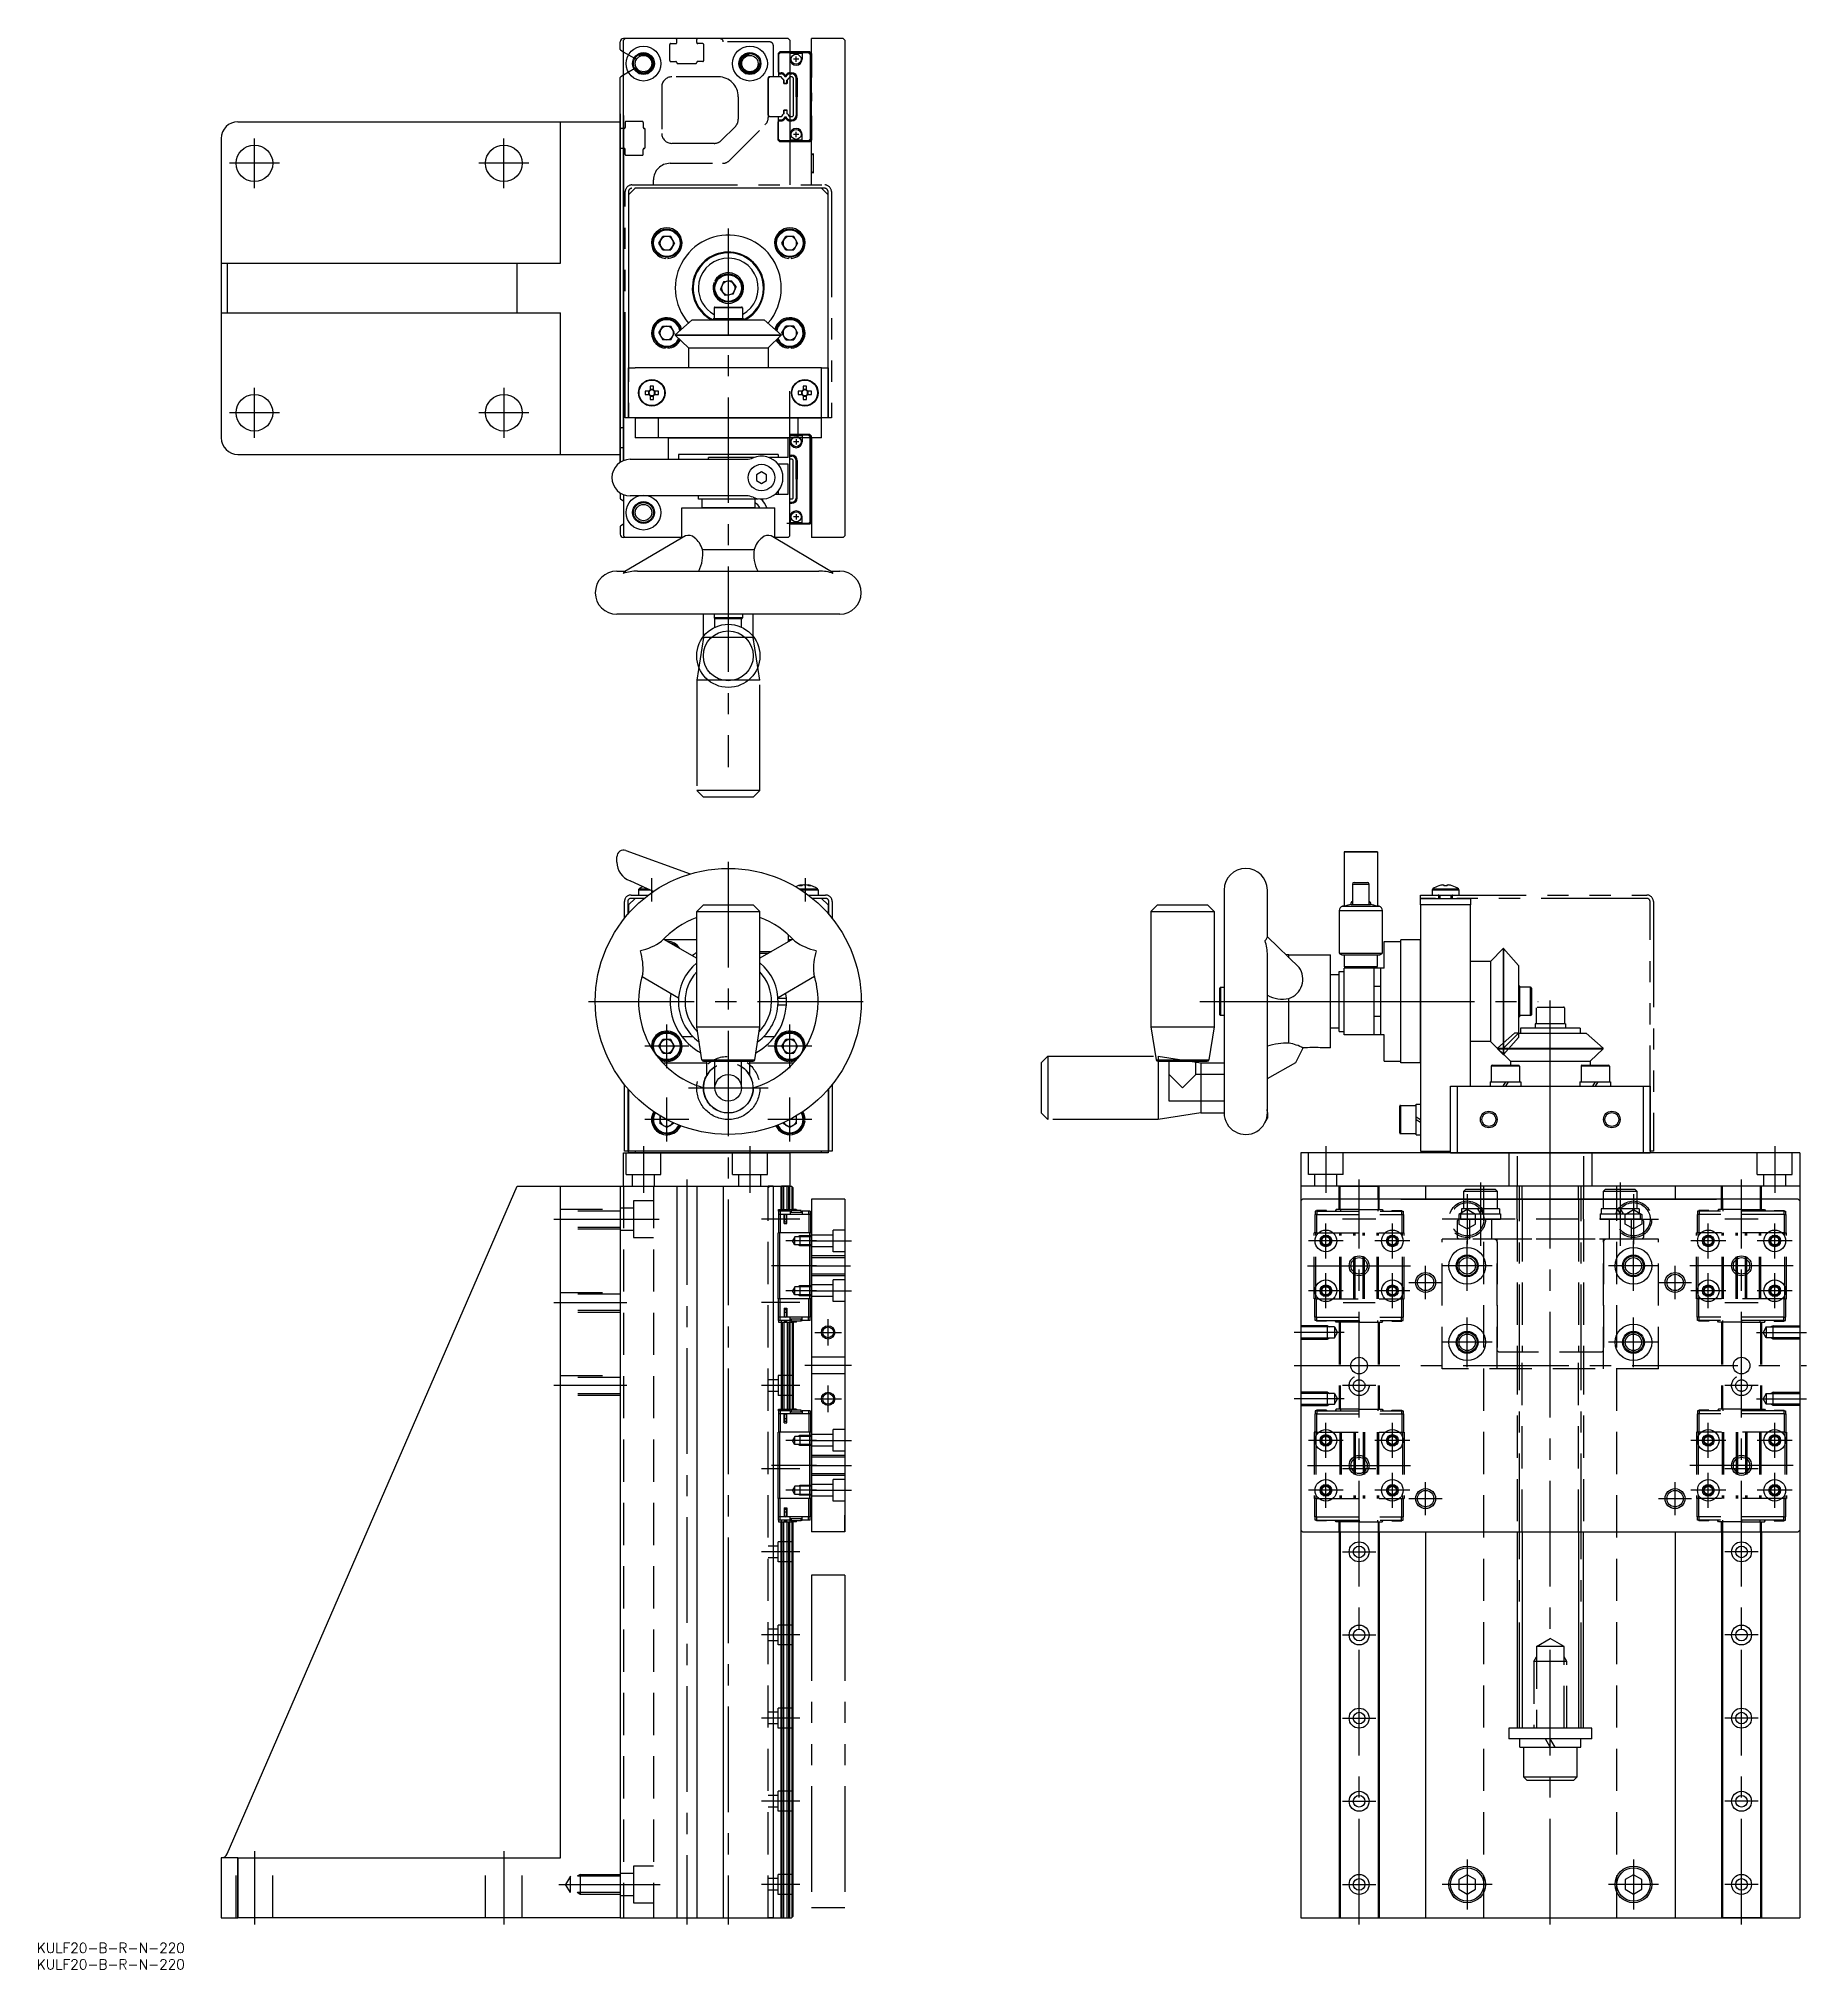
# Model space of a CAD drawing. Extents: x -55 to 477, y -16 to 565.
import ezdxf

# ---------------------------------------------------------------- set-up
doc = ezdxf.new("R2010")
doc.units = 0
for name, pattern in [('CENTER', [50.8, 31.75, -6.35, 6.35, -6.35]), ('DASHED', [19.05, 12.7, -6.35]), ('HIDDEN', [1.905, 1.27, -0.635]), ('PHANTOM', [63.5, 31.75, -6.35, 6.35, -6.35, 6.35, -6.35])]:
    doc.linetypes.add(name, pattern=pattern)
doc.layers.get('0').update_dxf_attribs({"linetype": 'CONTINUOUS'})
doc.layers.add('CENTER', color=1, linetype='CENTER')
doc.layers.add('SCALE', color=7, linetype='CONTINUOUS')
doc.styles.get("Standard").update_dxf_attribs({"font": 'txt.shx', "height": 3, "bigfont": 'bigfont.shx'})

msp = doc.modelspace()

# ---------------------------------------------------------------- texts
at = {"color": 7, "linetype": 'CONTINUOUS'}
for p in [(-55.42, -10.6), (-55.42, -15.54)]:
    msp.add_text('KULF20-B-R-N-220', height=3, dxfattribs=at).set_placement(p)

# ---------------------------------------------------------------- linework, layer by layer
at = {"color": 7, "linetype": 'CONTINUOUS'}
for p, q in [((120, 561.71), (120, 564)), ((121.5, 565), (121, 565)), ((121, 564.5), (121.5, 565)), ((121, 438.13), (121, 564.5)), ((170.5, 565), (121.5, 565)), ((170.5, 565), (171, 564.5)), ((171, 564.5), (170.5, 565)), ((171, 564.5), (171, 521)), ((187, 565), (177.5, 565)), ((185.5, 565), (177.5, 565)), ((177.5, 521), (177.5, 565)), ((187, 565), (185.5, 565)), ((187.5, 564.5), (187, 565)), ((187.5, 564.5), (187, 565)), ((187.5, 564.5), (187.5, 415.5)), ((121, 560.96), (120.15, 561.45)), ((177, 561), (171, 561)), ((176.7, 560.8), (171, 560.8)), ((171.1, 560.75), (171, 560.75)), ((171.1, 558.8), (171.1, 560.75)), ((174.7, 560.55), (171.1, 560.55)), ((173.7, 558.8), (172.1, 558.8)), ((172.9, 558), (172.9, 559.6)), ((174.7, 560.75), (174.7, 558.8)), ((176.6, 560.75), (174.7, 560.75)), ((177.1, 560.25), (176.6, 560.75)), ((177.2, 560.3), (176.7, 560.8)), ((177.5, 560.5), (177, 561)), ((177.1, 560.25), (177.1, 534.75)), ((177.2, 560.3), (177.2, 534.7)), ((177.5, 560.5), (177.5, 553.3)), ((120, 437.61), (120, 553.29)), ((121, 554.04), (120.15, 553.55)), ((171.7, 553.5), (171, 553.5)), ((171.01, 554.73), (171.63, 554.73)), ((171.01, 554.73), (171.01, 554.43)), ((171.01, 554.43), (171.63, 554.43)), ((171.63, 554.43), (171.63, 554.73)), ((172, 553.2), (171.7, 553.5)), ((172, 553.2), (172, 541.8)), ((172.93, 547.5), (172.93, 553.13)), ((172.93, 553.13), (173.23, 553.13)), ((173.23, 553.13), (173.23, 547.5)), ((177.25, 552.9), (177.5, 553.3)), ((177.25, 552.9), (177.25, 542.1)), ((172.93, 547.5), (172.93, 541.87)), ((173.23, 547.5), (172.93, 547.5)), ((173.23, 541.87), (173.23, 547.5)), ((177.5, 548.7), (177.25, 549.1)), ((177.5, 546.3), (177.25, 545.9)), ((177.5, 548.7), (177.5, 546.3)), ((5, 540), (120, 540)), ((102, 497.5), (102, 540)), ((120, 542.39), (120, 437.61)), ((121, 541.87), (121, 438.13)), ((171.7, 541.5), (171, 541.5)), ((171.01, 540.57), (171.63, 540.57)), ((171.01, 540.27), (171.01, 540.57)), ((171.01, 540.27), (171.63, 540.27)), ((171.63, 540.57), (171.63, 540.27)), ((172, 541.8), (171.7, 541.5)), ((172.93, 541.87), (173.23, 541.87)), ((177.25, 542.1), (177.5, 541.7)), ((177.5, 541.7), (177.5, 534.5)), ((0, 535), (0, 497.5)), ((121, 538), (120.3, 538)), ((171.1, 534.25), (171, 534.25)), ((176.7, 534.2), (171, 534.2)), ((171.1, 536.2), (171.1, 534.25)), ((174.7, 534.45), (171.1, 534.45)), ((173.7, 536.2), (172.1, 536.2)), ((172.9, 535.4), (172.9, 537)), ((174.7, 534.25), (174.7, 536.2)), ((176.6, 534.25), (174.7, 534.25)), ((177.1, 534.75), (176.6, 534.25)), ((177.2, 534.7), (176.7, 534.2)), ((177.5, 534.5), (177, 534)), ((121, 532), (120.3, 532)), ((177, 534), (171, 534)), ((124.5, 520), (122.5, 518)), ((122.5, 518), (122.5, 466)), ((180.5, 520), (124.5, 520)), ((182.5, 518), (180.5, 520)), ((182.5, 466), (182.5, 518)), ((131.64, 503.5), (132.82, 505.54)), ((135.18, 505.54), (132.82, 505.54)), ((136.36, 503.5), (135.18, 505.54)), ((168.64, 503.5), (169.82, 505.54)), ((172.18, 505.54), (169.82, 505.54)), ((173.36, 503.5), (172.18, 505.54)), ((132.82, 501.46), (131.64, 503.5)), ((132.82, 501.46), (135.18, 501.46)), ((136.36, 503.5), (135.18, 501.46)), ((169.82, 501.46), (168.64, 503.5)), ((169.82, 501.46), (172.18, 501.46)), ((173.36, 503.5), (172.18, 501.46)), ((0, 497.5), (1.83, 497.5)), ((0, 497.5), (0, 482.5)), ((1.83, 497.5), (1.83, 482.5)), ((1.83, 497.5), (88.98, 497.5)), ((88.98, 482.5), (88.98, 497.5)), ((88.98, 497.5), (102, 497.5)), ((133.67, 499.26), (133.64, 498.91)), ((134.33, 499.26), (134.36, 498.91)), ((170.67, 499.26), (170.64, 498.91)), ((171.33, 499.26), (171.36, 498.91)), ((148.5, 491.44), (148.17, 491.56)), ((148.78, 492.05), (148.47, 492.22)), ((151.05, 491.86), (150.17, 489.67)), ((151.62, 487.81), (150.17, 489.67)), ((153.38, 492.19), (151.05, 491.86)), ((153.95, 488.14), (151.62, 487.81)), ((153.38, 492.19), (154.83, 490.33)), ((153.95, 488.14), (154.83, 490.33)), ((0, 482.5), (1.83, 482.5)), ((0, 482.5), (0, 445)), ((1.83, 482.5), (88.98, 482.5)), ((88.98, 482.5), (102, 482.5)), ((102, 440), (102, 482.5)), ((156.75, 484.05), (148.25, 484.05)), ((148.25, 484.05), (148.25, 480.8)), ((148.5, 484.3), (156.5, 484.3)), ((156.75, 484.05), (156.75, 480.8)), ((131.64, 476.5), (132.82, 478.54)), ((131.64, 476.5), (132.82, 474.46)), ((132.82, 478.54), (135.18, 478.54)), ((136.36, 476.5), (135.18, 478.54)), ((135.18, 474.46), (136.36, 476.5)), ((141.68, 480.44), (136.57, 475.93)), ((141.68, 480.44), (163.32, 480.44)), ((147.9, 480.8), (157.1, 480.8)), ((147.9, 480.79), (147.9, 480.45)), ((157.1, 480.8), (157.1, 480.44)), ((163.32, 480.44), (168.42, 475.93)), ((168.64, 476.5), (169.82, 478.54)), ((169.82, 474.46), (168.64, 476.5)), ((172.18, 478.54), (169.82, 478.54)), ((173.36, 476.5), (172.18, 478.54)), ((173.36, 476.5), (172.18, 474.46)), ((135.18, 474.46), (132.82, 474.46)), ((133.67, 472.26), (133.64, 471.91)), ((134.33, 472.26), (134.36, 471.91)), ((136.57, 475.93), (136.57, 475.79)), ((136.57, 475.93), (168.42, 475.93)), ((136.57, 475.79), (140.5, 472)), ((136.57, 475.79), (168.42, 475.79)), ((140.5, 472), (140.5, 466)), ((140.5, 472), (164.5, 472)), ((168.42, 475.79), (164.5, 472)), ((164.5, 472), (164.5, 466)), ((168.42, 475.93), (168.42, 475.79)), ((169.82, 474.46), (172.18, 474.46)), ((170.67, 472.26), (170.64, 471.91)), ((171.33, 472.26), (171.36, 471.91)), ((122.5, 466), (124.5, 466)), ((122.5, 451), (122.5, 466)), ((180.5, 466), (124.5, 466)), ((180.5, 466), (182.5, 466)), ((180.5, 451), (180.5, 466)), ((182.5, 466), (182.5, 451)), ((128.63, 459.01), (127.52, 459.01)), ((128.52, 459.01), (128.52, 457.98)), ((128.98, 460.48), (128.98, 459.37)), ((130.01, 459.48), (128.98, 459.48)), ((130.01, 459.37), (130.01, 460.48)), ((131.48, 459.01), (130.37, 459.01)), ((130.48, 457.98), (130.48, 459.01)), ((171, 415.5), (171, 459)), ((174.63, 459.01), (173.52, 459.01)), ((174.52, 459.01), (174.52, 457.98)), ((174.98, 460.48), (174.98, 459.37)), ((176.01, 459.48), (174.98, 459.48)), ((176.01, 459.37), (176.01, 460.48)), ((177.48, 459.01), (176.37, 459.01)), ((176.48, 457.98), (176.48, 459.01)), ((127.52, 457.98), (128.63, 457.98)), ((128.98, 457.63), (128.98, 456.52)), ((128.98, 457.52), (130.01, 457.52)), ((130.01, 456.52), (130.01, 457.63)), ((130.37, 457.98), (131.48, 457.98)), ((173.52, 457.98), (174.63, 457.98)), ((174.98, 457.63), (174.98, 456.52)), ((174.98, 457.52), (176.01, 457.52)), ((176.01, 456.52), (176.01, 457.63)), ((176.37, 457.98), (177.48, 457.98)), ((121, 448), (120.3, 448)), ((124.5, 451), (122.5, 451)), ((180.5, 451), (124.5, 451)), ((180.5, 451), (124.5, 451)), ((124.5, 451), (180.5, 451)), ((180.5, 451), (124.5, 451)), ((180.5, 451), (124.5, 451)), ((180.5, 451), (124.5, 451)), ((131.48, 445), (131.48, 451)), ((173.52, 445), (173.52, 451)), ((182.5, 451), (180.5, 451)), ((121, 442), (120.3, 442)), ((131.48, 445), (124.5, 445)), ((173.52, 445), (131.48, 445)), ((134.5, 438.5), (134.5, 445)), ((134.5, 445), (170.5, 445)), ((170.5, 439), (170.5, 445)), ((170.5, 439), (170.5, 445)), ((177, 446), (171, 446)), ((176.7, 445.8), (171, 445.8)), ((171.1, 445.75), (171, 445.75)), ((171.1, 443.8), (171.1, 445.75)), ((174.7, 445.55), (171.1, 445.55)), ((173.7, 443.8), (172.1, 443.8)), ((172.9, 444.6), (172.9, 443)), ((180.5, 445), (173.52, 445)), ((174.7, 445.75), (174.7, 443.8)), ((176.6, 445.75), (174.7, 445.75)), ((177.1, 445.25), (176.6, 445.75)), ((177.2, 445.3), (176.7, 445.8)), ((177.5, 445.5), (177, 446)), ((177.1, 419.75), (177.1, 445.25)), ((177.1, 419.75), (177.1, 445)), ((177.2, 419.7), (177.2, 445.3)), ((177.2, 419.7), (177.2, 445)), ((177.5, 438.3), (177.5, 445.5)), ((177.5, 445), (177.5, 415)), ((5, 440), (102, 440)), ((102, 440), (120, 440)), ((123, 438.5), (157.96, 438.5)), ((137.53, 440), (137.53, 438.5)), ((167.47, 440), (137.53, 440)), ((160.15, 439), (146.5, 439)), ((146.5, 438.5), (146.5, 439)), ((170.5, 439), (164.85, 439)), ((167.47, 440), (167.47, 439)), ((167.47, 440), (167.47, 439)), ((170.5, 437), (167.55, 437)), ((170.5, 428), (170.5, 437)), ((171.7, 438.5), (171, 438.5)), ((171.01, 439.73), (171.63, 439.73)), ((171.01, 439.43), (171.63, 439.43)), ((171.63, 439.43), (171.63, 439.73)), ((172, 438.2), (171.7, 438.5)), ((172, 426.8), (172, 438.2)), ((172.93, 438.13), (173.23, 438.13)), ((172.93, 432.5), (172.93, 438.13)), ((173.23, 438.13), (173.23, 432.5)), ((177.25, 437.9), (177.5, 438.3)), ((177.25, 437.9), (177.5, 438.3)), ((177.25, 427.1), (177.25, 437.9)), ((177.25, 427.1), (177.25, 437.9)), ((162.5, 434.73), (161, 433.87)), ((161, 433.87), (161, 432.13)), ((161, 432.13), (162.5, 431.27)), ((164, 433.87), (162.5, 434.73)), ((162.5, 431.27), (164, 432.13)), ((164, 432.13), (164, 433.87)), ((173.23, 432.5), (172.93, 432.5)), ((172.93, 432.5), (172.93, 426.87)), ((173.23, 426.87), (173.23, 432.5)), ((177.5, 433.7), (177.25, 434.1)), ((177.5, 433.7), (177.25, 434.1)), ((177.5, 431.3), (177.25, 430.9)), ((177.5, 431.3), (177.25, 430.9)), ((177.5, 431.3), (177.5, 433.7)), ((177.5, 431.3), (177.5, 433.7)), ((120, 428.39), (120, 426.71)), ((121, 425.96), (120.15, 426.45)), ((121, 427.87), (121, 415.5)), ((157.96, 427.5), (123, 427.5)), ((138.5, 423.9), (166.5, 423.9)), ((138.5, 414.83), (138.5, 423.9)), ((143.5, 426.5), (143.5, 427.5)), ((161.5, 426.5), (143.5, 426.5)), ((144.5, 426.5), (144.5, 423.9)), ((160.5, 423.9), (144.5, 423.9)), ((144.5, 423.9), (160.5, 423.9)), ((160.5, 426.5), (160.5, 423.9)), ((161.5, 426.5), (161.5, 426.63)), ((161.5, 426.5), (161.5, 426.63)), ((166.5, 414.83), (166.5, 423.9)), ((166.56, 428), (170.5, 428)), ((167.47, 428.9), (167.47, 428)), ((171.7, 426.5), (171, 426.5)), ((171.01, 425.57), (171.63, 425.57)), ((171.01, 425.27), (171.63, 425.27)), ((171.63, 425.57), (171.63, 425.27)), ((172, 426.8), (171.7, 426.5)), ((172.93, 426.87), (173.23, 426.87)), ((177.25, 427.1), (177.5, 426.7)), ((177.5, 419.5), (177.5, 426.7)), ((120, 418.29), (120, 416)), ((121, 419.04), (120.15, 418.55)), ((171.1, 419.25), (171, 419.25)), ((176.7, 419.2), (171, 419.2)), ((177, 419), (171, 419)), ((171.1, 421.2), (171.1, 419.25)), ((174.7, 419.45), (171.1, 419.45)), ((173.7, 421.2), (172.1, 421.2)), ((172.9, 422), (172.9, 420.4)), ((174.7, 419.25), (174.7, 421.2)), ((176.6, 419.25), (174.7, 419.25)), ((177.1, 419.75), (176.6, 419.25)), ((177.2, 419.7), (176.7, 419.2)), ((177.5, 419.5), (177, 419)), ((121, 415.5), (121.5, 415)), ((121, 415.5), (121.5, 415)), ((121.5, 415), (121, 415)), ((121.5, 415), (121, 415)), ((139.63, 415.51), (121.43, 404.73)), ((138.5, 415), (121.5, 415)), ((183.57, 404.72), (165.36, 415.51)), ((170.5, 415), (166.5, 415)), ((171, 415.5), (170.5, 415)), ((170.5, 415), (171, 415.5)), ((185.5, 415), (177.5, 415)), ((187, 415), (185.5, 415)), ((187.5, 415.5), (187, 415)), ((144.71, 411.4), (160.29, 411.4)), ((119, 404.9), (121.72, 404.9)), ((125.16, 404.9), (179.76, 404.9)), ((183.26, 404.9), (186, 404.9)), ((186, 391.9), (119, 391.9)), ((160, 391.9), (145, 391.9)), ((148.25, 391.9), (148.25, 390.85)), ((156.75, 390.85), (148.25, 390.85)), ((148.5, 388.02), (148.5, 390.6)), ((148.5, 390.6), (156.5, 390.6)), ((156.5, 388.02), (156.5, 390.6)), ((156.75, 391.9), (156.75, 390.85)), ((121.68, 320.88), (141.06, 313.83)), ((337.7, 320.5), (337.7, 320.38)), ((337.7, 320.38), (337.7, 304.12)), ((347.7, 320.38), (337.7, 320.38)), ((347.7, 320.5), (347.7, 320.38)), ((347.7, 320.38), (347.7, 304.12)), ((119, 317.42), (119, 319)), ((125.5, 309.04), (125.5, 307.5)), ((125.5, 309.04), (128.86, 309.04)), ((125.65, 309.33), (128.2, 309.33)), ((173.84, 309.33), (178.44, 309.33)), ((174.29, 309.04), (178.56, 309.04)), ((174.49, 310.52), (174.55, 310.52)), ((175.33, 310.52), (175.17, 310.52)), ((175.33, 310.52), (175.83, 310.52)), ((176.5, 310.52), (176.45, 310.52)), ((176.5, 310.52), (176.51, 310.52)), ((178.44, 309.33), (179.35, 309.33)), ((178.56, 309.04), (179.5, 309.04)), ((179.5, 309.04), (179.5, 307.5)), ((301.6, 309), (301.6, 242)), ((314.6, 294.88), (314.6, 309)), ((340.2, 310.8), (345.2, 310.8)), ((340.7, 311.3), (344.7, 311.3)), ((364.2, 309.04), (364.2, 307.5)), ((364.2, 309.04), (368.2, 309.04)), ((364.35, 309.33), (368.2, 309.33)), ((366.22, 310.27), (366.21, 310.29)), ((367.34, 310.52), (367.69, 310.52)), ((367.69, 310.52), (367.69, 310.27)), ((368.2, 309.33), (372.06, 309.33)), ((368.2, 309.04), (372.2, 309.04)), ((368.72, 310.52), (369.07, 310.52)), ((368.72, 310.27), (368.72, 310.52)), ((370.2, 310.29), (370.19, 310.27)), ((372.2, 309.04), (372.2, 307.5)), ((124.5, 306.5), (122.5, 304.5)), ((122.5, 304.5), (122.5, 301.96)), ((127.22, 306.5), (124.5, 306.5)), ((143, 302.5), (145, 304.5)), ((143, 267.83), (143, 302.5)), ((143, 302.5), (162, 302.5)), ((145, 304.5), (160, 304.5)), ((162, 302.5), (160, 304.5)), ((162, 267.83), (162, 302.5)), ((182.5, 304.5), (180.5, 306.5)), ((182.5, 304.5), (182.5, 301.96)), ((279.6, 302.5), (281.6, 304.5)), ((279.6, 302.5), (298.6, 302.5)), ((279.6, 302.5), (279.6, 267.83)), ((281.6, 304.5), (296.6, 304.5)), ((298.6, 302.5), (296.6, 304.5)), ((298.6, 302.5), (298.6, 267.83)), ((336.2, 302.86), (349.2, 302.86)), ((337.18, 304.12), (348.23, 304.12)), ((339.87, 304.62), (345.54, 304.62)), ((360.7, 304.5), (360.7, 306.5)), ((360.7, 306.5), (375.7, 306.5)), ((375.7, 304.5), (360.7, 304.5)), ((360.7, 304.5), (360.7, 230.5)), ((364.2, 307.5), (368.2, 307.5)), ((366.2, 306.5), (366.2, 307.3)), ((368.2, 307.5), (372.2, 307.5)), ((370.2, 307.3), (370.2, 306.5)), ((375.7, 306.5), (375.7, 304.5)), ((375.7, 250), (375.7, 304.5)), ((133.05, 294.23), (143, 288.49)), ((143, 294), (133.46, 294)), ((171.95, 294.23), (162, 288.49)), ((162, 290.5), (165.48, 290.5)), ((170.5, 295.62), (170.5, 293.4)), ((171.54, 294), (170.5, 294)), ((170.85, 293.6), (170.5, 293.57)), ((324.13, 285.69), (314.6, 294.88)), ((349.7, 293.5), (354.7, 293.5)), ((349.7, 285.5), (349.7, 293.5)), ((354.7, 257), (354.7, 294)), ((360.7, 257), (360.7, 294)), ((385.49, 291.43), (381.7, 287.5)), ((385.63, 291.43), (385.49, 291.43)), ((385.49, 291.43), (385.49, 275.5)), ((390.14, 286.32), (385.63, 291.43)), ((385.63, 291.43), (385.63, 275.5)), ((162, 290), (164.61, 290)), ((314.6, 242.14), (314.6, 289.39)), ((321.1, 289.5), (320.09, 289.59)), ((321.1, 288.61), (321.1, 289.5)), ((321.1, 289.5), (333.6, 289.5)), ((333.6, 261.5), (333.6, 289.5)), ((336.2, 290), (349.2, 290)), ((336.2, 284.5), (337.7, 284.5)), ((336.2, 266.5), (336.2, 284.5)), ((337.07, 289.5), (348.34, 289.5)), ((337.7, 286), (347.7, 286)), ((337.7, 265.5), (337.7, 285.5)), ((337.7, 266.5), (337.7, 284.5)), ((346.7, 265.5), (346.7, 285.5)), ((348.7, 265.5), (348.7, 285.5)), ((381.7, 287.5), (375.7, 287.5)), ((381.7, 287.5), (381.7, 275.5)), ((390.14, 286.32), (390.14, 275.5)), ((126.55, 282.97), (137.54, 276.63)), ((178.45, 282.97), (167.46, 276.63)), ((300.3, 271.5), (300.3, 279.5)), ((300.55, 279.75), (301.6, 279.75)), ((300.55, 279.75), (300.55, 271.25)), ((333.6, 267.5), (333.6, 283.5)), ((336.2, 283.5), (333.6, 283.5)), ((390.5, 280.1), (390.14, 280.1)), ((390.5, 270.9), (390.5, 280.1)), ((393.75, 279.75), (390.5, 279.75)), ((393.75, 271.25), (393.75, 279.75)), ((394, 279.5), (394, 271.5)), ((167.47, 276.5), (169.97, 276.5)), ((167.47, 274.5), (169.97, 274.5)), ((169.97, 274.5), (169.97, 276.5)), ((321.1, 262.94), (321.1, 276.43)), ((381.7, 275.5), (381.7, 263.5)), ((385.49, 275.5), (385.49, 259.57)), ((385.63, 275.5), (385.63, 259.57)), ((390.14, 275.5), (390.14, 265.94)), ((395.45, 273.55), (395.45, 268.8)), ((395.7, 273.8), (403.7, 273.8)), ((403.95, 273.55), (403.95, 268.8)), ((143, 267.83), (162, 267.83)), ((144.55, 257.92), (143, 267.83)), ((160.45, 257.92), (162, 267.83)), ((279.6, 267.83), (281.17, 257.92)), ((279.6, 267.83), (298.6, 267.83)), ((298.6, 267.83), (297.03, 257.92)), ((301.6, 271.25), (300.55, 271.25)), ((336.2, 267.5), (333.6, 267.5)), ((390.5, 270.9), (390.14, 270.9)), ((393.75, 271.25), (390.5, 271.25)), ((390.7, 267.5), (390.7, 265.94)), ((408.7, 267.5), (390.7, 267.5)), ((395.1, 268.8), (395.1, 267.5)), ((404.3, 268.8), (395.1, 268.8)), ((404.3, 268.8), (404.3, 267.5)), ((408.7, 267.5), (408.7, 265.94)), ((131.64, 262), (132.82, 264.04)), ((132.82, 259.96), (131.64, 262)), ((135.18, 264.04), (132.82, 264.04)), ((136.36, 262), (135.18, 264.04)), ((136.36, 262), (135.18, 259.96)), ((138.5, 265), (141.79, 265)), ((163.21, 265), (166.5, 265)), ((168.64, 262), (169.82, 264.04)), ((169.82, 259.96), (168.64, 262)), ((172.18, 264.04), (169.82, 264.04)), ((173.36, 262), (172.18, 264.04)), ((173.36, 262), (172.18, 259.96)), ((323.18, 257.17), (325.4, 261.5)), ((326.1, 261.5), (325.4, 261.5)), ((333.6, 261.5), (331.1, 261.5)), ((336.2, 266.5), (337.7, 266.5)), ((349.7, 257.5), (349.7, 265.5)), ((381.7, 263.5), (375.7, 263.5)), ((381.7, 263.5), (387.7, 257.5)), ((383.78, 261.43), (383.78, 261.29)), ((383.78, 261.43), (415.63, 261.43)), ((383.78, 261.29), (385.49, 259.57)), ((383.78, 261.29), (415.63, 261.29)), ((390.14, 265.94), (385.63, 261.43)), ((390.14, 265.94), (410.52, 265.94)), ((415.63, 261.43), (410.52, 265.94)), ((411.7, 257.5), (415.63, 261.29)), ((415.63, 261.29), (415.63, 261.43)), ((132.82, 259.96), (135.18, 259.96)), ((132.83, 257), (146, 257)), ((133.67, 257.76), (133.64, 257.41)), ((134.33, 257.76), (134.36, 257.41)), ((144.55, 257.92), (160.45, 257.92)), ((145.04, 257.5), (159.96, 257.5)), ((146, 253.24), (146, 257.5)), ((148.5, 249.5), (148.5, 257.5)), ((156.5, 249.5), (156.5, 257.5)), ((159, 253.24), (159, 257.5)), ((159, 257), (172.17, 257)), ((169.82, 259.96), (172.18, 259.96)), ((170.67, 257.76), (170.64, 257.41)), ((171.33, 257.76), (171.36, 257.41)), ((281.17, 257.92), (297.03, 257.92)), ((281.67, 257.5), (296.54, 257.5)), ((285.1, 245.5), (285.1, 257.5)), ((293.1, 253.5), (293.1, 257.5)), ((301.6, 257), (301.6, 242)), ((314.6, 252.33), (323.18, 257.17)), ((349.7, 257.5), (354.7, 257.5)), ((390.45, 256.05), (381.95, 256.05)), ((381.95, 256.05), (381.95, 251.3)), ((382.2, 256.3), (390.2, 256.3)), ((385.49, 259.57), (385.63, 259.57)), ((387.7, 257.5), (387.7, 256.3)), ((387.7, 257.5), (411.7, 257.5)), ((390.45, 256.05), (390.45, 251.3)), ((417.45, 256.05), (408.95, 256.05)), ((408.95, 256.05), (408.95, 251.3)), ((409.2, 256.3), (417.2, 256.3)), ((411.7, 257.5), (411.7, 256.3)), ((417.45, 256.05), (417.45, 251.3)), ((285.1, 253.5), (289.1, 249.5)), ((289.1, 249.5), (293.1, 253.5)), ((301.6, 253.5), (293.1, 253.5)), ((369.7, 250), (375.7, 250)), ((369.7, 230.5), (369.7, 250)), ((371.7, 250), (371.7, 230)), ((371.7, 250), (427.7, 250)), ((381.62, 251.3), (381.62, 250)), ((381.62, 251.3), (390.8, 251.3)), ((386.18, 251.3), (385.37, 250)), ((386.99, 251.3), (386.18, 250)), ((390.8, 251.3), (390.8, 250)), ((408.62, 251.3), (408.62, 250)), ((408.62, 251.3), (417.8, 251.3)), ((413.2, 251.3), (412.39, 250)), ((414.01, 251.3), (413.2, 250)), ((417.8, 251.3), (417.8, 250)), ((427.7, 250), (429.7, 250)), ((427.7, 230), (427.7, 250)), ((429.7, 250), (429.7, 230)), ((122.5, 249.04), (122.5, 230.5)), ((182.5, 249.04), (182.5, 230.5)), ((301.6, 245.5), (285.1, 245.5)), ((354.4, 240), (354.4, 244)), ((354.65, 244.25), (354.65, 240)), ((354.65, 244.25), (359.4, 244.25)), ((359.4, 244.6), (360.7, 244.6)), ((359.4, 235.4), (359.4, 244.6)), ((131.96, 241.18), (131.96, 238.82)), ((134, 237.64), (131.96, 238.82)), ((136.04, 238.82), (134, 237.64)), ((136.04, 238.82), (136.04, 239.04)), ((168.96, 239.04), (168.96, 238.82)), ((171, 237.64), (168.96, 238.82)), ((173.04, 238.82), (171, 237.64)), ((173.04, 238.82), (173.04, 241.18)), ((175.24, 240.33), (175.59, 240.36)), ((175.24, 239.67), (175.59, 239.64)), ((313.89, 239.04), (314.6, 240.43)), ((314.55, 243.04), (314.6, 242.98)), ((314.6, 242.14), (314.55, 243.04)), ((314.6, 242.14), (314.6, 240.43)), ((354.4, 236), (354.4, 240)), ((354.65, 240), (354.65, 235.75)), ((359.4, 240.81), (360.7, 240)), ((359.4, 240), (360.7, 239.19)), ((354.65, 235.75), (359.4, 235.75)), ((359.4, 235.4), (360.7, 235.4)), ((121, 230), (171, 230)), ((121, 220), (121, 230)), ((182.5, 230.5), (122.5, 230.5)), ((122.5, 230), (122.5, 230.5)), ((124.5, 230), (122.5, 230)), ((124.5, 230.5), (124.5, 230)), ((180.5, 230), (124.5, 230)), ((171, 230), (171, 220)), ((180.5, 230), (180.5, 230.5)), ((182.5, 230), (180.5, 230)), ((182.5, 230.5), (182.5, 230)), ((474.7, 230), (324.7, 230)), ((324.7, 230), (324.7, 0)), ((360.7, 230.5), (369.7, 230.5)), ((369.7, 230), (369.7, 230.5)), ((369.7, 230), (429.7, 230)), ((429.7, 230), (371.7, 230)), ((474.7, 230), (474.7, 0)), ((1.83, 19.2), (88.98, 220)), ((88.98, 220), (120, 220)), ((88.98, 220), (102, 220)), ((102, 220), (120, 220)), ((102, 18), (102, 220)), ((120, 220), (120, 0)), ((120, 220), (120, 0)), ((120, 220), (171.5, 220)), ((137, 220), (137, 0)), ((143, 220), (143, 0)), ((151, 220), (151, 0)), ((165, 220), (164.5, 220)), ((164.5, 220), (164.99, 220)), ((166, 220), (166, 0)), ((168.44, 212.95), (168.44, 220)), ((171.05, 220), (168.45, 220)), ((168.45, 220), (171, 220)), ((168.65, 212.95), (168.65, 220)), ((169.2, 212.95), (169.2, 220)), ((170.2, 212.95), (170.2, 220)), ((170.75, 212.95), (170.75, 220)), ((170.96, 212.95), (170.96, 220)), ((171, 220), (171.05, 220)), ((172, 219.5), (171.5, 220)), ((171.7, 212.95), (171.7, 219.8)), ((172, 212.95), (172, 219.5)), ((177.5, 216), (177.5, 116)), ((187.5, 216), (177.5, 216)), ((187.5, 216), (187.5, 116)), ((187.5, 216), (187.5, 121)), ((474.7, 220), (324.7, 220)), ((325.2, 216), (324.7, 215.5)), ((325.2, 216), (324.7, 215.5)), ((324.7, 215.5), (324.7, 116.5)), ((324.7, 215.5), (324.7, 116.5)), ((474.2, 216), (325.2, 216)), ((474.2, 216), (325.2, 216)), ((336.2, 216), (336.2, 220)), ((336.2, 220), (348.2, 220)), ((336.5, 216), (336.5, 220)), ((347.9, 216), (347.9, 220)), ((348.2, 216), (348.2, 220)), ((354.7, 216), (349.7, 216)), ((354.7, 216), (444.7, 216)), ((362.2, 220), (362.2, 216)), ((373.7, 218.5), (374.3, 219.1)), ((373.7, 216), (373.7, 218.5)), ((373.7, 218.5), (383.7, 218.5)), ((374.3, 219.1), (383.1, 219.1)), ((383.1, 219.1), (383.7, 218.5)), ((383.7, 218.5), (383.7, 216)), ((389.7, 216), (389.7, 220)), ((391.2, 216), (391.2, 220)), ((408.2, 216), (408.2, 220)), ((409.7, 220), (409.7, 216)), ((415.7, 218.5), (416.3, 219.1)), ((415.7, 216), (415.7, 218.5)), ((415.7, 218.5), (425.7, 218.5)), ((416.3, 219.1), (425.1, 219.1)), ((425.1, 219.1), (425.7, 218.5)), ((425.7, 218.5), (425.7, 216)), ((437.2, 220), (437.2, 216)), ((444.7, 216), (449.7, 216)), ((463.2, 220), (451.2, 220)), ((451.2, 216), (451.2, 220)), ((451.5, 216), (451.5, 220)), ((462.9, 216), (462.9, 220)), ((463.2, 216), (463.2, 220)), ((474.2, 216), (474.7, 215.5)), ((474.2, 216), (474.7, 215.5)), ((474.7, 215.5), (474.7, 116.5)), ((474.7, 215.5), (474.7, 116.5)), ((167.6, 212.95), (168.39, 212.95)), ((167.6, 212.45), (167.6, 212.95)), ((167.6, 212.45), (167.6, 211.45)), ((168.1, 212.45), (167.6, 212.45)), ((167.6, 211.45), (167.6, 205.95)), ((168.1, 211.45), (167.6, 211.45)), ((171.1, 212.45), (168.1, 212.45)), ((168.1, 212.45), (168.1, 211.45)), ((169.3, 211.45), (168.1, 211.45)), ((168.1, 211.45), (168.1, 205.95)), ((168.39, 212.95), (169.26, 212.95)), ((168.39, 212.45), (168.39, 212.95)), ((169.52, 212.45), (169.26, 212.95)), ((169.26, 212.95), (169.35, 212.95)), ((169.3, 208.75), (169.3, 211.45)), ((170.1, 211.45), (169.3, 211.45)), ((169.3, 210.65), (169.35, 210.65)), ((169.3, 210.19), (169.35, 210.19)), ((169.61, 212.45), (169.35, 212.95)), ((169.35, 212.95), (170.05, 212.95)), ((169.35, 211.1), (169.35, 210.05)), ((169.35, 210.05), (169.7, 210.05)), ((169.35, 210.05), (169.35, 209.25)), ((169.35, 209.25), (169.7, 209.25)), ((169.61, 212.45), (169.61, 212.45)), ((169.7, 210.05), (170.05, 210.05)), ((169.7, 209.25), (170.05, 209.25)), ((169.79, 212.45), (170.05, 212.95)), ((169.88, 212.45), (170.14, 212.95)), ((170.05, 212.95), (170.14, 212.95)), ((170.05, 210.05), (170.05, 211.1)), ((170.05, 210.65), (170.1, 210.65)), ((170.05, 210.19), (170.1, 210.19)), ((170.05, 209.25), (170.05, 210.05)), ((176.7, 211.45), (170.1, 211.45)), ((170.1, 208.75), (170.1, 211.45)), ((170.14, 212.95), (171.01, 212.95)), ((171.01, 212.95), (171.63, 212.95)), ((171.01, 212.45), (171.01, 212.95)), ((171.1, 212.45), (171.1, 211.45)), ((171.1, 212.45), (171.4, 212.45)), ((174.7, 212.05), (171.1, 212.05)), ((171.4, 212.65), (171.4, 212.05)), ((174.4, 212.65), (171.4, 212.65)), ((171.63, 212.95), (171.63, 212.65)), ((172.93, 212.95), (171.63, 212.95)), ((172.93, 212.95), (173.11, 212.65)), ((174.4, 212.05), (174.4, 212.65)), ((174.4, 212.45), (174.7, 212.45)), ((174.7, 212.45), (174.7, 211.45)), ((176.6, 212.45), (174.7, 212.45)), ((176.6, 212.45), (176.6, 211.45)), ((177.1, 212.45), (176.6, 212.45)), ((176.7, 211.45), (176.7, 205.95)), ((177.2, 211.45), (176.7, 211.45)), ((177.1, 212.45), (177.1, 211.45)), ((177.2, 211.45), (177.2, 205.95)), ((167.5, 186.05), (167.5, 205.95)), ((168, 205.95), (167.5, 205.95)), ((177, 205.95), (168, 205.95)), ((168, 186.05), (168, 205.95)), ((169.3, 208.75), (170.1, 208.75)), ((177, 186.05), (177, 205.95)), ((177.5, 205.95), (177, 205.95)), ((177.5, 186.05), (177.5, 205.95)), ((168, 186.05), (167.5, 186.05)), ((167.6, 180.55), (167.6, 186.05)), ((177, 186.05), (168, 186.05)), ((168.1, 180.55), (168.1, 186.05)), ((176.7, 180.55), (176.7, 186.05)), ((177.5, 186.05), (177, 186.05)), ((177.2, 180.55), (177.2, 186.05)), ((167.6, 179.55), (167.6, 180.55)), ((168.1, 180.55), (167.6, 180.55)), ((169.3, 180.55), (168.1, 180.55)), ((168.1, 179.55), (168.1, 180.55)), ((169.3, 183.25), (170.1, 183.25)), ((169.3, 183.25), (169.3, 180.55)), ((169.3, 181.81), (169.35, 181.81)), ((169.3, 181.35), (169.35, 181.35)), ((170.1, 180.55), (169.3, 180.55)), ((169.35, 182.75), (169.35, 181.95)), ((169.7, 182.75), (169.35, 182.75)), ((169.7, 181.95), (169.35, 181.95)), ((169.35, 181.95), (169.35, 180.9)), ((170.05, 182.75), (169.7, 182.75)), ((170.05, 181.95), (169.7, 181.95)), ((170.05, 181.95), (170.05, 182.75)), ((170.05, 180.9), (170.05, 181.95)), ((170.05, 181.81), (170.1, 181.81)), ((170.05, 181.35), (170.1, 181.35)), ((170.1, 183.25), (170.1, 180.55)), ((176.7, 180.55), (170.1, 180.55)), ((171.1, 179.55), (171.1, 180.55)), ((174.7, 179.55), (174.7, 180.55)), ((176.6, 179.55), (176.6, 180.55)), ((177.2, 180.55), (176.7, 180.55)), ((177.1, 179.55), (177.1, 180.55)), ((167.6, 179.55), (167.6, 179.05)), ((168.1, 179.55), (167.6, 179.55)), ((167.6, 179.05), (168.39, 179.05)), ((171.1, 179.55), (168.1, 179.55)), ((168.39, 179.55), (168.39, 179.05)), ((168.39, 179.05), (169.26, 179.05)), ((168.44, 179.05), (168.44, 152.95)), ((168.65, 179.05), (168.65, 152.95)), ((169.2, 179.05), (169.2, 152.95)), ((169.52, 179.55), (169.26, 179.05)), ((169.26, 179.05), (169.35, 179.05)), ((169.61, 179.55), (169.35, 179.05)), ((169.35, 179.05), (170.05, 179.05)), ((169.61, 179.55), (169.61, 179.55)), ((169.79, 179.55), (170.05, 179.05)), ((169.88, 179.55), (170.14, 179.05)), ((170.05, 179.05), (170.14, 179.05)), ((170.14, 179.05), (171.01, 179.05)), ((170.2, 179.05), (170.2, 152.95)), ((170.75, 179.05), (170.75, 152.95)), ((170.96, 179.05), (170.96, 152.95)), ((171.01, 179.55), (171.01, 179.05)), ((171.01, 179.05), (171.63, 179.05)), ((174.7, 179.95), (171.1, 179.95)), ((171.1, 179.55), (171.4, 179.55)), ((171.4, 179.95), (171.4, 179.35)), ((174.4, 179.35), (171.4, 179.35)), ((171.63, 179.05), (171.63, 179.35)), ((172.93, 179.05), (171.63, 179.05)), ((171.7, 179.05), (171.7, 152.95)), ((172, 179.05), (172, 152.95)), ((172.93, 179.05), (173.11, 179.35)), ((174.4, 179.35), (174.4, 179.95)), ((174.4, 179.55), (174.7, 179.55)), ((176.6, 179.55), (174.7, 179.55)), ((177.1, 179.55), (176.6, 179.55)), ((167.6, 152.95), (168.39, 152.95)), ((167.6, 152.45), (167.6, 152.95)), ((167.6, 152.45), (167.6, 151.45)), ((168.1, 152.45), (167.6, 152.45)), ((168.1, 151.45), (167.6, 151.45)), ((167.6, 151.45), (167.6, 145.95)), ((171.1, 152.45), (168.1, 152.45)), ((168.1, 152.45), (168.1, 151.45)), ((169.3, 151.45), (168.1, 151.45)), ((168.1, 151.45), (168.1, 145.95)), ((168.39, 152.95), (169.26, 152.95)), ((168.39, 152.45), (168.39, 152.95)), ((169.52, 152.45), (169.26, 152.95)), ((169.26, 152.95), (169.35, 152.95)), ((170.1, 151.45), (169.3, 151.45)), ((169.3, 148.75), (169.3, 151.45)), ((169.61, 152.45), (169.35, 152.95)), ((169.35, 152.95), (170.05, 152.95)), ((169.35, 151.1), (169.35, 150.05)), ((169.61, 152.45), (169.61, 152.45)), ((169.79, 152.45), (170.05, 152.95)), ((169.88, 152.45), (170.14, 152.95)), ((170.05, 152.95), (170.14, 152.95)), ((170.05, 150.05), (170.05, 151.1)), ((176.7, 151.45), (170.1, 151.45)), ((170.1, 148.75), (170.1, 151.45)), ((170.14, 152.95), (171.01, 152.95)), ((171.01, 152.95), (171.63, 152.95)), ((171.01, 152.45), (171.01, 152.95)), ((171.1, 152.45), (171.1, 151.45)), ((171.1, 152.45), (171.4, 152.45)), ((174.7, 152.05), (171.1, 152.05)), ((171.4, 152.65), (171.4, 152.05)), ((174.4, 152.65), (171.4, 152.65)), ((171.63, 152.95), (171.63, 152.65)), ((172.93, 152.95), (171.63, 152.95)), ((172.93, 152.95), (173.11, 152.65)), ((174.4, 152.05), (174.4, 152.65)), ((174.4, 152.45), (174.7, 152.45)), ((174.7, 152.45), (174.7, 151.45)), ((176.6, 152.45), (174.7, 152.45)), ((176.6, 152.45), (176.6, 151.45)), ((177.1, 152.45), (176.6, 152.45)), ((177.2, 151.45), (176.7, 151.45)), ((176.7, 151.45), (176.7, 145.95)), ((177.1, 152.45), (177.1, 151.45)), ((177.2, 151.45), (177.2, 145.95)), ((167.5, 126.05), (167.5, 145.95)), ((168, 145.95), (167.5, 145.95)), ((177, 145.95), (168, 145.95)), ((168, 126.05), (168, 145.95)), ((169.3, 150.65), (169.35, 150.65)), ((169.3, 150.19), (169.35, 150.19)), ((169.3, 148.75), (170.1, 148.75)), ((169.35, 150.05), (169.7, 150.05)), ((169.35, 150.05), (169.35, 149.25)), ((169.35, 149.25), (169.7, 149.25)), ((169.7, 150.05), (170.05, 150.05)), ((169.7, 149.25), (170.05, 149.25)), ((170.05, 150.65), (170.1, 150.65)), ((170.05, 150.19), (170.1, 150.19)), ((170.05, 149.25), (170.05, 150.05)), ((177, 126.05), (177, 145.95)), ((177.5, 145.95), (177, 145.95)), ((177.5, 126.05), (177.5, 145.95)), ((168, 126.05), (167.5, 126.05)), ((167.6, 120.55), (167.6, 126.05)), ((177, 126.05), (168, 126.05)), ((168.1, 120.55), (168.1, 126.05)), ((169.3, 123.25), (170.1, 123.25)), ((169.3, 123.25), (169.3, 120.55)), ((169.7, 122.75), (169.35, 122.75)), ((169.35, 122.75), (169.35, 121.95)), ((169.7, 121.95), (169.35, 121.95)), ((169.35, 121.95), (169.35, 120.9)), ((170.05, 122.75), (169.7, 122.75)), ((170.05, 121.95), (169.7, 121.95)), ((170.05, 121.95), (170.05, 122.75)), ((170.05, 120.9), (170.05, 121.95)), ((170.1, 123.25), (170.1, 120.55)), ((176.7, 120.55), (176.7, 126.05)), ((177.5, 126.05), (177, 126.05)), ((177.2, 120.55), (177.2, 126.05)), ((168.1, 120.55), (167.6, 120.55)), ((167.6, 119.55), (167.6, 120.55)), ((168.1, 119.55), (167.6, 119.55)), ((167.6, 119.55), (167.6, 119.05)), ((167.6, 119.05), (168.39, 119.05)), ((169.3, 120.55), (168.1, 120.55)), ((168.1, 119.55), (168.1, 120.55)), ((171.1, 119.55), (168.1, 119.55)), ((168.39, 119.55), (168.39, 119.05)), ((168.39, 119.05), (169.26, 119.05)), ((168.44, 0), (168.44, 119.05)), ((168.65, 0), (168.65, 119.05)), ((169.2, 0), (169.2, 119.05)), ((169.52, 119.55), (169.26, 119.05)), ((169.26, 119.05), (169.35, 119.05)), ((169.3, 121.81), (169.35, 121.81)), ((169.3, 121.35), (169.35, 121.35)), ((170.1, 120.55), (169.3, 120.55)), ((169.61, 119.55), (169.35, 119.05)), ((169.35, 119.05), (170.05, 119.05)), ((169.61, 119.55), (169.61, 119.55)), ((169.79, 119.55), (170.05, 119.05)), ((169.88, 119.55), (170.14, 119.05)), ((170.05, 121.81), (170.1, 121.81)), ((170.05, 121.35), (170.1, 121.35)), ((170.05, 119.05), (170.14, 119.05)), ((176.7, 120.55), (170.1, 120.55)), ((170.14, 119.05), (171.01, 119.05)), ((170.2, 0), (170.2, 119.05)), ((170.75, 0), (170.75, 119.05)), ((170.96, 0), (170.96, 119.05)), ((171.01, 119.55), (171.01, 119.05)), ((171.01, 119.05), (171.63, 119.05)), ((171.1, 119.55), (171.1, 120.55)), ((174.7, 119.95), (171.1, 119.95)), ((171.1, 119.55), (171.4, 119.55)), ((171.4, 119.95), (171.4, 119.35)), ((174.4, 119.35), (171.4, 119.35)), ((171.63, 119.05), (171.63, 119.35)), ((172.93, 119.05), (171.63, 119.05)), ((171.7, 0.2), (171.7, 119.05)), ((172, 0.5), (172, 119.05)), ((172.93, 119.05), (173.11, 119.35)), ((174.4, 119.35), (174.4, 119.95)), ((174.4, 119.55), (174.7, 119.55)), ((174.7, 119.55), (174.7, 120.55)), ((176.6, 119.55), (174.7, 119.55)), ((176.6, 119.55), (176.6, 120.55)), ((177.1, 119.55), (176.6, 119.55)), ((177.2, 120.55), (176.7, 120.55)), ((177.1, 119.55), (177.1, 120.55)), ((187.5, 116), (187.5, 121)), ((325.2, 116), (324.7, 116.5)), ((325.2, 116), (324.7, 116.5)), ((474.2, 116), (474.7, 116.5)), ((474.2, 116), (474.7, 116.5)), ((187.5, 116), (177.5, 116)), ((325.2, 116), (474.2, 116)), ((325.2, 116), (474.2, 116)), ((336.2, 116), (336.2, 0)), ((336.5, 116), (336.5, 0)), ((347.9, 116), (347.9, 0)), ((348.2, 116), (348.2, 0)), ((354.7, 116), (392.7, 116)), ((362.2, 116), (362.2, 0)), ((388.7, 116), (410.7, 116)), ((389.7, 116), (389.7, 57)), ((391.2, 116), (391.2, 57)), ((392.7, 116), (406.7, 116)), ((406.7, 116), (444.7, 116)), ((408.2, 116), (408.2, 57)), ((409.7, 57), (409.7, 116)), ((437.2, 116), (437.2, 0)), ((451.2, 116), (451.2, 0)), ((451.5, 116), (451.5, 0)), ((462.9, 116), (462.9, 0)), ((463.2, 116), (463.2, 0)), ((412.2, 57), (387.2, 57)), ((387.2, 57), (387.2, 53.8)), ((412.2, 53.8), (387.2, 53.8)), ((409.7, 57), (389.7, 57)), ((408.9, 53.8), (390.5, 53.8)), ((390.5, 51.3), (390.5, 53.8)), ((399.7, 51.3), (398.26, 53.8)), ((401.15, 51.3), (399.7, 53.8)), ((408.9, 51.3), (408.9, 53.8)), ((412.2, 53.8), (412.2, 57)), ((390.5, 51.3), (408.9, 51.3)), ((391.7, 42.3), (391.7, 51.3)), ((407.7, 51.3), (407.7, 42.3)), ((407.7, 42.3), (391.7, 42.3)), ((392.7, 41.3), (391.7, 42.3)), ((406.7, 41.3), (392.7, 41.3)), ((407.7, 42.3), (406.7, 41.3)), ((0, 18), (0, 0)), ((5, 18), (0, 18)), ((5, 18), (102, 18)), ((5, 0), (5, 18)), ((5, 18), (5, 0)), ((374.7, 12.89), (372.2, 11.44)), ((377.2, 11.44), (374.7, 12.89)), ((424.7, 12.89), (422.2, 11.44)), ((427.2, 11.44), (424.7, 12.89)), ((372.2, 11.44), (372.2, 8.56)), ((372.2, 8.56), (374.7, 7.11)), ((374.7, 7.11), (377.2, 8.56)), ((377.2, 8.56), (377.2, 11.44)), ((422.2, 11.44), (422.2, 8.56)), ((422.2, 8.56), (424.7, 7.11)), ((424.7, 7.11), (427.2, 8.56)), ((427.2, 8.56), (427.2, 11.44)), ((0, 0), (5, 0)), ((120, 0), (5, 0)), ((172, 0.5), (171.5, 0)), ((336.2, 0), (348.2, 0)), ((463.2, 0), (451.2, 0)), ((120, 0), (171.5, 0)), ((324.7, 0), (474.7, 0))]:
    msp.add_line(p, q, dxfattribs=at)
at = {"color": 3, "linetype": 'DASHED'}
for p, q in [((136.7, 565), (121.5, 565)), ((134.9, 558.4), (134.9, 563.2)), ((135.2, 563.5), (136.7, 563.5)), ((137, 563.8), (137, 564.7)), ((143, 563.8), (143, 564.7)), ((150, 565), (143.3, 565)), ((144.8, 563.5), (143.3, 563.5)), ((145.1, 558.4), (145.1, 563.2)), ((165, 564), (151, 564)), ((124.37, 559.02), (121, 560.96)), ((135.2, 558.1), (136.7, 558.1)), ((137.3, 557.5), (142.7, 557.5)), ((144.8, 558.1), (143.3, 558.1)), ((166, 563), (166, 553.5)), ((166, 563), (166, 553.5)), ((168, 561), (167.5, 560.5)), ((167.5, 560.5), (167.5, 555)), ((168.1, 560.8), (167.6, 560.3)), ((168.1, 560.75), (167.6, 560.25)), ((167.6, 560.3), (167.6, 560.25)), ((167.6, 560.25), (167.6, 554.73)), ((171, 561), (168, 561)), ((169.3, 560.8), (168.1, 560.8)), ((171, 560.75), (168.1, 560.75)), ((169.3, 560.8), (169.3, 560.75)), ((169.3, 560.8), (170.1, 560.8)), ((171, 560.8), (170.1, 560.8)), ((170.1, 560.8), (170.1, 560.75)), ((124.37, 555.98), (121, 554.04)), ((149.5, 553.5), (135.5, 553.5)), ((165, 553.5), (164.5, 553)), ((164.5, 553.2), (164.5, 541.24)), ((164.5, 542), (164.5, 553)), ((166, 553.5), (164.8, 553.5)), ((168.44, 553.5), (165, 553.5)), ((167.5, 555), (167.6, 554.78)), ((167.6, 554.73), (167.6, 554.43)), ((167.6, 554.73), (168.39, 554.73)), ((167.6, 554.43), (167.6, 553.5)), ((167.6, 554.43), (168.39, 554.43)), ((168.39, 554.73), (168.39, 554.43)), ((168.65, 553.13), (168.44, 553.5)), ((169.2, 551.5), (169.2, 552.61)), ((169.2, 552.53), (169.25, 552.51)), ((169.25, 552.51), (169.25, 551.55)), ((169.25, 551.55), (170.15, 551.55)), ((169.52, 554.08), (169.26, 553.93)), ((169.26, 553.93), (169.35, 553.77)), ((169.61, 553.92), (169.35, 553.77)), ((169.52, 554.08), (169.61, 553.92)), ((169.61, 553.92), (169.62, 553.91)), ((169.61, 553.92), (169.61, 553.92)), ((169.62, 553.91), (169.61, 553.92)), ((169.88, 554.08), (169.79, 553.92)), ((169.79, 553.92), (170.05, 553.77)), ((169.79, 553.92), (169.79, 553.92)), ((169.88, 554.08), (170.14, 553.93)), ((170.05, 553.77), (170.14, 553.93)), ((170.2, 552.53), (170.15, 552.51)), ((170.15, 551.55), (170.15, 552.51)), ((170.2, 552.61), (170.2, 551.5)), ((170.96, 553.5), (170.75, 553.13)), ((171, 553.5), (170.96, 553.5)), ((132.5, 550.5), (132.5, 536.5)), ((155.5, 547.5), (155.5, 540.73)), ((170.2, 551.5), (169.2, 551.5)), ((126.6, 540.1), (121.8, 540.1)), ((165, 541.5), (164.5, 542)), ((168.44, 541.5), (165, 541.5)), ((167.5, 540), (167.6, 540.22)), ((167.5, 534.5), (167.5, 540)), ((167.6, 540.57), (167.6, 541.5)), ((167.6, 540.27), (167.6, 540.57)), ((167.6, 540.57), (168.39, 540.57)), ((167.6, 534.75), (167.6, 540.27)), ((167.6, 540.27), (168.39, 540.27)), ((168.39, 540.27), (168.39, 540.57)), ((168.65, 541.87), (168.44, 541.5)), ((169.2, 543.5), (169.2, 542.39)), ((170.2, 543.5), (169.2, 543.5)), ((169.2, 542.47), (169.25, 542.49)), ((169.25, 542.49), (169.25, 543.45)), ((169.25, 543.45), (170.15, 543.45)), ((169.26, 541.07), (169.35, 541.23)), ((169.52, 540.92), (169.26, 541.07)), ((169.61, 541.08), (169.35, 541.23)), ((169.52, 540.92), (169.61, 541.08)), ((169.61, 541.08), (169.62, 541.09)), ((169.62, 541.09), (169.61, 541.08)), ((169.61, 541.08), (169.61, 541.08)), ((169.79, 541.08), (170.05, 541.23)), ((169.88, 540.92), (169.79, 541.08)), ((169.79, 541.08), (169.79, 541.08)), ((169.88, 540.92), (170.14, 541.07)), ((170.05, 541.23), (170.14, 541.07)), ((170.15, 543.45), (170.15, 542.49)), ((170.2, 542.47), (170.15, 542.49)), ((170.2, 542.39), (170.2, 543.5)), ((170.96, 541.5), (170.75, 541.87)), ((171, 541.5), (170.96, 541.5)), ((121.2, 538), (121, 538)), ((121.5, 539.8), (121.5, 538.3)), ((126.9, 539.8), (126.9, 538.3)), ((127.5, 532.3), (127.5, 537.7)), ((154.62, 538.61), (150.39, 534.38)), ((152.88, 528.38), (163.62, 539.12)), ((168, 534), (167.5, 534.5)), ((167.6, 534.7), (167.6, 534.75)), ((168.1, 534.25), (167.6, 534.75)), ((168.1, 534.2), (167.6, 534.7)), ((171, 534.25), (168.1, 534.25)), ((169.3, 534.2), (168.1, 534.2)), ((169.3, 534.2), (169.3, 534.25)), ((169.3, 534.2), (170.1, 534.2)), ((170.1, 534.2), (170.1, 534.25)), ((171, 534.2), (170.1, 534.2)), ((121.2, 532), (121, 532)), ((121.5, 530.2), (121.5, 531.7)), ((126.6, 529.9), (121.8, 529.9)), ((126.9, 530.2), (126.9, 531.7)), ((148.27, 533.5), (135.5, 533.5)), ((171, 534), (168, 534)), ((177.5, 529.96), (178.04, 530.5)), ((178.04, 530.5), (178.04, 524.5)), ((130, 521), (130, 522.5)), ((135, 527.5), (150.76, 527.5)), ((178.04, 524.5), (177.5, 525.04)), ((170.1, 419.2), (170.1, 419.25)), ((171, 419.2), (170.1, 419.2)), ((136.7, 415), (121.5, 415)), ((388.88, 265.94), (383.78, 261.43)), ((390.14, 264.68), (385.63, 259.58)), ((390.14, 265.94), (388.88, 265.94)), ((390.14, 265.94), (390.14, 264.68)), ((121.75, 223.5), (121.75, 230)), ((132.25, 223.5), (132.25, 230)), ((153.75, 223.5), (153.75, 230)), ((164.25, 223.5), (164.25, 230)), ((326.95, 223.5), (326.95, 230)), ((337.45, 223.5), (337.45, 230)), ((387.2, 230), (387.2, 220)), ((389.7, 229), (389.7, 220)), ((409.7, 229), (409.7, 220)), ((412.2, 230), (412.2, 220)), ((461.95, 223.5), (461.95, 230)), ((472.45, 223.5), (472.45, 230)), ((121.75, 223.5), (132.25, 223.5)), ((123.7, 220), (123.7, 223.5)), ((130.3, 220), (130.3, 223.5)), ((153.75, 223.5), (164.25, 223.5)), ((155.7, 220), (155.7, 223.5)), ((162.3, 220), (162.3, 223.5)), ((337.45, 223.5), (326.95, 223.5)), ((328.9, 220), (328.9, 223.5)), ((335.5, 220), (335.5, 223.5)), ((461.95, 223.5), (472.45, 223.5)), ((463.9, 220), (463.9, 223.5)), ((470.5, 220), (470.5, 223.5)), ((121, 220), (121, 0)), ((130, 215.5), (124, 215.5)), ((124, 215.5), (124, 206.7)), ((130, 220), (130, 0)), ((164.5, 0), (164.5, 220)), ((165, 220), (164.5, 219.5)), ((166, 220), (165, 220)), ((336.2, 212.95), (336.2, 216)), ((336.5, 212.95), (336.5, 216)), ((347.9, 216), (347.9, 212.95)), ((348.2, 212.95), (348.2, 216)), ((373.7, 213.1), (373.7, 216)), ((379.7, 0), (379.7, 220)), ((383.7, 216), (383.7, 213.1)), ((389.7, 210), (389.7, 216)), ((389.7, 210), (389.7, 216)), ((391.2, 216), (391.2, 210)), ((391.2, 216), (391.2, 210)), ((408.2, 216), (408.2, 210)), ((408.2, 216), (408.2, 210)), ((409.7, 210), (409.7, 216)), ((409.7, 210), (409.7, 216)), ((415.7, 213.1), (415.7, 216)), ((419.7, 0), (419.7, 220)), ((425.7, 216), (425.7, 213.1)), ((451.2, 212.95), (451.2, 216)), ((451.5, 216), (451.5, 212.95)), ((462.9, 212.95), (462.9, 216)), ((463.2, 212.95), (463.2, 216)), ((102, 213), (120, 213)), ((120, 212.46), (102, 212.46)), ((124, 213.3), (120, 213.3)), ((328.9, 211.45), (328.9, 205.95)), ((329.4, 211.45), (328.9, 211.45)), ((329.45, 212.45), (328.95, 212.45)), ((328.95, 212.45), (328.95, 211.45)), ((329.4, 212.65), (329.4, 212.45)), ((332.4, 212.65), (329.4, 212.65)), ((329.4, 211.45), (355, 211.45)), ((329.4, 211.45), (329.4, 205.95)), ((329.45, 212.45), (354.95, 212.45)), ((329.45, 212.45), (329.45, 211.45)), ((332.4, 212.45), (332.4, 212.65)), ((335.27, 212.95), (334.97, 212.45)), ((336.57, 212.95), (335.27, 212.95)), ((342.2, 212.95), (336.57, 212.95)), ((336.57, 212.95), (336.57, 212.45)), ((342.2, 212.95), (347.83, 212.95)), ((342.2, 212.45), (342.2, 212.95)), ((347.83, 212.95), (349.13, 212.95)), ((347.83, 212.95), (347.83, 212.45)), ((349.13, 212.95), (349.43, 212.45)), ((352, 212.65), (352, 212.45)), ((352, 212.65), (355, 212.65)), ((354.95, 212.45), (355.45, 212.45)), ((354.95, 212.45), (354.95, 211.45)), ((355, 212.45), (355, 212.65)), ((355, 211.45), (355.5, 211.45)), ((355, 211.45), (355, 205.95)), ((355.45, 212.45), (355.45, 211.45)), ((355.5, 211.45), (355.5, 205.95)), ((371.7, 209.5), (372.2, 210)), ((371.7, 209.5), (371.7, 204.5)), ((374.7, 212.89), (372.2, 211.44)), ((372.2, 211.44), (372.2, 208.56)), ((427.2, 210), (372.2, 210)), ((372.7, 211.6), (384.7, 211.6)), ((372.7, 211.6), (372.7, 210)), ((372.7, 210), (384.7, 210)), ((384.4, 213.1), (373, 213.1)), ((373, 213.1), (373, 211.6)), ((377.2, 211.44), (374.7, 212.89)), ((375.4, 210), (375.4, 204)), ((377.2, 208.56), (377.2, 211.44)), ((377.84, 213.1), (378.7, 211.6)), ((378.7, 213.1), (379.57, 211.6)), ((382, 210), (382, 204)), ((384.4, 213.1), (384.4, 211.6)), ((384.7, 211.6), (384.7, 210)), ((389.7, 210), (389.7, 170)), ((389.7, 210), (389.7, 170)), ((391.2, 210), (391.2, 170)), ((391.2, 210), (391.2, 170)), ((408.2, 210), (408.2, 170)), ((408.2, 210), (408.2, 170)), ((409.7, 210), (409.7, 170)), ((409.7, 210), (409.7, 170)), ((414.7, 211.6), (426.7, 211.6)), ((414.7, 211.6), (414.7, 210)), ((414.7, 210), (426.7, 210)), ((426.4, 213.1), (415, 213.1)), ((415, 213.1), (415, 211.6)), ((417.4, 210), (417.4, 204)), ((419.84, 213.1), (420.7, 211.6)), ((420.7, 213.1), (421.57, 211.6)), ((422.2, 211.44), (424.7, 212.89)), ((422.2, 208.56), (422.2, 211.44)), ((424, 210), (424, 204)), ((424.7, 212.89), (427.2, 211.44)), ((426.4, 213.1), (426.4, 211.6)), ((426.7, 211.6), (426.7, 210)), ((427.2, 211.44), (427.2, 208.56)), ((427.7, 209.5), (427.2, 210)), ((427.7, 209.5), (427.7, 204.5)), ((443.9, 211.45), (443.9, 205.95)), ((444.4, 211.45), (443.9, 211.45)), ((443.95, 212.45), (443.95, 211.45)), ((444.45, 212.45), (443.95, 212.45)), ((444.4, 212.45), (444.4, 212.65)), ((447.4, 212.65), (444.4, 212.65)), ((470, 211.45), (444.4, 211.45)), ((444.4, 211.45), (444.4, 205.95)), ((469.95, 212.45), (444.45, 212.45)), ((444.45, 212.45), (444.45, 211.45)), ((447.4, 212.65), (447.4, 212.45)), ((450.27, 212.95), (449.97, 212.45)), ((451.57, 212.95), (450.27, 212.95)), ((457.2, 212.95), (451.57, 212.95)), ((451.57, 212.95), (451.57, 212.45)), ((457.2, 212.95), (462.83, 212.95)), ((457.2, 212.45), (457.2, 212.95)), ((462.83, 212.95), (462.83, 212.45)), ((462.83, 212.95), (464.13, 212.95)), ((464.13, 212.95), (464.43, 212.45)), ((467, 212.45), (467, 212.65)), ((467, 212.65), (470, 212.65)), ((469.95, 212.45), (470.45, 212.45)), ((469.95, 212.45), (469.95, 211.45)), ((470, 212.65), (470, 212.45)), ((470, 211.45), (470.5, 211.45)), ((470, 211.45), (470, 205.95)), ((470.45, 212.45), (470.45, 211.45)), ((470.5, 211.45), (470.5, 205.95)), ((120, 207.54), (102, 207.54)), ((120, 207), (102, 207)), ((120, 206.7), (124, 206.7)), ((124, 206.7), (124, 204.5)), ((124, 204.5), (130, 204.5)), ((172.5, 204.73), (171.79, 203.5)), ((172.5, 202.27), (171.79, 203.5)), ((172.5, 202.27), (172.5, 204.73)), ((177.5, 204.73), (172.5, 204.73)), ((174, 205), (173.53, 204.73)), ((174, 205), (174, 202)), ((177.5, 205), (174, 205)), ((184, 205.25), (177.5, 205.25)), ((184, 200.25), (184, 206.75)), ((187.5, 206.75), (184, 206.75)), ((328.7, 186.05), (328.7, 205.95)), ((329.2, 205.95), (328.7, 205.95)), ((329.2, 205.95), (355.2, 205.95)), ((329.2, 186.05), (329.2, 205.95)), ((336.4, 186.05), (336.4, 205.95)), ((336.8, 186.05), (336.8, 205.95)), ((340.6, 186.05), (340.6, 205.95)), ((341, 186.05), (341, 205.95)), ((343.4, 186.05), (343.4, 205.95)), ((343.8, 186.05), (343.8, 205.95)), ((347.6, 186.05), (347.6, 205.95)), ((348, 186.05), (348, 205.95)), ((355.2, 186.05), (355.2, 205.95)), ((355.2, 205.95), (355.7, 205.95)), ((355.7, 186.05), (355.7, 205.95)), ((367.2, 165), (367.2, 204)), ((432.2, 204), (367.2, 204)), ((371.7, 204.5), (372.2, 204)), ((372.2, 208.56), (374.7, 207.11)), ((427.2, 204), (372.2, 204)), ((374.7, 207.11), (377.2, 208.56)), ((383.7, 165), (383.7, 204)), ((383.7, 203.2), (383.7, 170.5)), ((415.7, 165), (415.7, 204)), ((415.7, 203.2), (415.7, 170.5)), ((424.7, 207.11), (422.2, 208.56)), ((427.2, 208.56), (424.7, 207.11)), ((427.7, 204.5), (427.2, 204)), ((432.2, 165), (432.2, 204)), ((443.7, 186.05), (443.7, 205.95)), ((444.2, 205.95), (443.7, 205.95)), ((470.2, 205.95), (444.2, 205.95)), ((444.2, 186.05), (444.2, 205.95)), ((451.4, 186.05), (451.4, 205.95)), ((451.8, 186.05), (451.8, 205.95)), ((455.6, 186.05), (455.6, 205.95)), ((456, 186.05), (456, 205.95)), ((458.4, 186.05), (458.4, 205.95)), ((458.8, 186.05), (458.8, 205.95)), ((462.6, 186.05), (462.6, 205.95)), ((463, 186.05), (463, 205.95)), ((470.2, 186.05), (470.2, 205.95)), ((470.2, 205.95), (470.7, 205.95)), ((470.7, 186.05), (470.7, 205.95)), ((177.5, 202.27), (172.5, 202.27)), ((174, 202), (173.53, 202.27)), ((177.5, 202), (174, 202)), ((184, 201.75), (177.5, 201.75)), ((187.5, 199), (177.5, 199)), ((177.5, 198.46), (187.5, 198.46)), ((187.5, 200.25), (184, 200.25)), ((187.5, 193.54), (177.5, 193.54)), ((187.5, 193), (177.5, 193)), ((187.5, 191.75), (184, 191.75)), ((184, 185.25), (184, 191.75)), ((102, 188), (120, 188)), ((120, 187.46), (102, 187.46)), ((172.5, 189.73), (171.79, 188.5)), ((172.5, 187.27), (171.79, 188.5)), ((177.5, 189.73), (172.5, 189.73)), ((172.5, 187.27), (172.5, 189.73)), ((177.5, 187.27), (172.5, 187.27)), ((174, 190), (173.53, 189.73)), ((174, 187), (173.53, 187.27)), ((177.5, 190), (174, 190)), ((174, 190), (174, 187)), ((177.5, 187), (174, 187)), ((184, 190.25), (177.5, 190.25)), ((184, 186.75), (177.5, 186.75)), ((329.2, 186.05), (328.7, 186.05)), ((328.9, 180.55), (328.9, 186.05)), ((329.2, 186.05), (355.2, 186.05)), ((329.4, 180.55), (329.4, 186.05)), ((355, 180.55), (355, 186.05)), ((355.2, 186.05), (355.7, 186.05)), ((355.5, 180.55), (355.5, 186.05)), ((444.2, 186.05), (443.7, 186.05)), ((443.9, 180.55), (443.9, 186.05)), ((470.2, 186.05), (444.2, 186.05)), ((444.4, 180.55), (444.4, 186.05)), ((470, 180.55), (470, 186.05)), ((470.2, 186.05), (470.7, 186.05)), ((470.5, 180.55), (470.5, 186.05)), ((120, 182.54), (102, 182.54)), ((120, 182), (102, 182)), ((187.5, 185.25), (184, 185.25)), ((329.4, 180.55), (328.9, 180.55)), ((328.95, 179.55), (328.95, 180.55)), ((329.4, 180.55), (355, 180.55)), ((329.45, 179.55), (329.45, 180.55)), ((354.95, 179.55), (354.95, 180.55)), ((355, 180.55), (355.5, 180.55)), ((355.45, 179.55), (355.45, 180.55)), ((444.4, 180.55), (443.9, 180.55)), ((443.95, 179.55), (443.95, 180.55)), ((470, 180.55), (444.4, 180.55)), ((444.45, 179.55), (444.45, 180.55)), ((469.95, 179.55), (469.95, 180.55)), ((470, 180.55), (470.5, 180.55)), ((470.45, 179.55), (470.45, 180.55)), ((332.7, 178), (324.7, 178)), ((334.8, 177.62), (324.7, 177.62)), ((324.7, 174.38), (334.8, 174.38)), ((329.45, 179.55), (328.95, 179.55)), ((329.4, 179.55), (329.4, 179.35)), ((332.4, 179.35), (329.4, 179.35)), ((329.45, 179.55), (354.95, 179.55)), ((332.4, 179.35), (332.4, 179.55)), ((332.7, 178), (333.36, 177.62)), ((332.7, 174), (332.7, 178)), ((332.7, 174), (333.36, 174.38)), ((334.8, 177.62), (335.74, 176)), ((334.8, 177.62), (334.8, 174.38)), ((334.8, 174.38), (335.74, 176)), ((335.27, 179.05), (334.97, 179.55)), ((336.57, 179.05), (335.27, 179.05)), ((336.2, 179.05), (336.2, 152.95)), ((336.5, 179.05), (336.5, 152.95)), ((336.57, 179.05), (336.57, 179.55)), ((342.2, 179.05), (336.57, 179.05)), ((342.2, 179.55), (342.2, 179.05)), ((342.2, 179.05), (347.83, 179.05)), ((347.83, 179.05), (347.83, 179.55)), ((347.83, 179.05), (349.13, 179.05)), ((347.9, 179.05), (347.9, 152.95)), ((348.2, 179.05), (348.2, 152.95)), ((349.13, 179.05), (349.43, 179.55)), ((352, 179.55), (352, 179.35)), ((352, 179.35), (355, 179.35)), ((354.95, 179.55), (355.45, 179.55)), ((355, 179.35), (355, 179.55)), ((444.45, 179.55), (443.95, 179.55)), ((444.4, 179.35), (444.4, 179.55)), ((447.4, 179.35), (444.4, 179.35)), ((469.95, 179.55), (444.45, 179.55)), ((447.4, 179.55), (447.4, 179.35)), ((450.27, 179.05), (449.97, 179.55)), ((451.57, 179.05), (450.27, 179.05)), ((451.2, 179.05), (451.2, 152.95)), ((451.5, 179.05), (451.5, 152.95)), ((451.57, 179.05), (451.57, 179.55)), ((457.2, 179.05), (451.57, 179.05)), ((457.2, 179.55), (457.2, 179.05)), ((457.2, 179.05), (462.83, 179.05)), ((462.83, 179.05), (462.83, 179.55)), ((462.83, 179.05), (464.13, 179.05)), ((462.9, 179.05), (462.9, 152.95)), ((463.2, 179.05), (463.2, 152.95)), ((464.6, 177.62), (463.67, 176)), ((464.6, 174.38), (463.67, 176)), ((464.13, 179.05), (464.43, 179.55)), ((464.6, 177.62), (474.7, 177.62)), ((464.6, 177.62), (464.6, 174.38)), ((474.7, 174.38), (464.6, 174.38)), ((466.7, 178), (466.05, 177.62)), ((466.7, 174), (466.05, 174.38)), ((466.7, 178), (474.7, 178)), ((466.7, 174), (466.7, 178)), ((467, 179.35), (467, 179.55)), ((467, 179.35), (470, 179.35)), ((469.95, 179.55), (470.45, 179.55)), ((470, 179.55), (470, 179.35)), ((187.5, 168.5), (177.5, 168.5)), ((324.7, 174), (332.7, 174)), ((384.2, 170), (383.7, 170.5)), ((415.2, 170), (384.2, 170)), ((389.7, 170), (389.7, 116)), ((391.2, 116), (391.2, 170)), ((408.2, 116), (408.2, 170)), ((409.7, 170), (409.7, 116)), ((415.7, 170.5), (415.2, 170)), ((474.7, 174), (466.7, 174)), ((102, 163), (120, 163)), ((172, 163), (167.5, 163)), ((167.5, 163), (167.5, 157)), ((187.5, 163.5), (177.5, 163.5)), ((432.2, 165), (367.2, 165)), ((120, 162.46), (102, 162.46)), ((120, 157.54), (102, 157.54)), ((120, 157), (102, 157)), ((167.5, 161.75), (164.5, 161.75)), ((167.5, 158.25), (164.5, 158.25)), ((172, 157), (167.5, 157)), ((332.7, 158), (324.7, 158)), ((334.8, 157.62), (324.7, 157.62)), ((332.7, 158), (333.36, 157.62)), ((332.7, 154), (332.7, 158)), ((334.8, 157.62), (335.74, 156)), ((334.8, 157.62), (334.8, 154.38)), ((464.6, 157.62), (463.67, 156)), ((464.6, 157.62), (474.7, 157.62)), ((464.6, 157.62), (464.6, 154.38)), ((466.7, 158), (466.05, 157.62)), ((466.7, 154), (466.7, 158)), ((466.7, 158), (474.7, 158)), ((324.7, 154.38), (334.8, 154.38)), ((324.7, 154), (332.7, 154)), ((328.9, 151.45), (328.9, 145.95)), ((329.4, 151.45), (328.9, 151.45)), ((329.45, 152.45), (328.95, 152.45)), ((328.95, 152.45), (328.95, 151.45)), ((329.4, 152.45), (329.4, 152.65)), ((332.4, 152.65), (329.4, 152.65)), ((329.4, 151.45), (355, 151.45)), ((329.4, 151.45), (329.4, 145.95)), ((329.45, 152.45), (354.95, 152.45)), ((329.45, 152.45), (329.45, 151.45)), ((332.4, 152.65), (332.4, 152.45)), ((332.7, 154), (333.36, 154.38)), ((334.8, 154.38), (335.74, 156)), ((335.27, 152.95), (334.97, 152.45)), ((336.57, 152.95), (335.27, 152.95)), ((342.2, 152.95), (336.57, 152.95)), ((336.57, 152.95), (336.57, 152.45)), ((342.2, 152.95), (347.83, 152.95)), ((342.2, 152.45), (342.2, 152.95)), ((347.83, 152.95), (349.13, 152.95)), ((347.83, 152.95), (347.83, 152.45)), ((349.13, 152.95), (349.43, 152.45)), ((352, 152.45), (352, 152.65)), ((352, 152.65), (355, 152.65)), ((354.95, 152.45), (355.45, 152.45)), ((354.95, 152.45), (354.95, 151.45)), ((355, 152.65), (355, 152.45)), ((355, 151.45), (355.5, 151.45)), ((355, 151.45), (355, 145.95)), ((355.45, 152.45), (355.45, 151.45)), ((355.5, 151.45), (355.5, 145.95)), ((443.9, 151.45), (443.9, 145.95)), ((444.4, 151.45), (443.9, 151.45)), ((444.45, 152.45), (443.95, 152.45)), ((443.95, 152.45), (443.95, 151.45)), ((444.4, 152.65), (444.4, 152.45)), ((447.4, 152.65), (444.4, 152.65)), ((470, 151.45), (444.4, 151.45)), ((444.4, 151.45), (444.4, 145.95)), ((469.95, 152.45), (444.45, 152.45)), ((444.45, 152.45), (444.45, 151.45)), ((447.4, 152.45), (447.4, 152.65)), ((450.27, 152.95), (449.97, 152.45)), ((451.57, 152.95), (450.27, 152.95)), ((457.2, 152.95), (451.57, 152.95)), ((451.57, 152.95), (451.57, 152.45)), ((457.2, 152.95), (462.83, 152.95)), ((457.2, 152.45), (457.2, 152.95)), ((462.83, 152.95), (464.13, 152.95)), ((462.83, 152.95), (462.83, 152.45)), ((464.6, 154.38), (463.67, 156)), ((464.13, 152.95), (464.43, 152.45)), ((474.7, 154.38), (464.6, 154.38)), ((466.7, 154), (466.05, 154.38)), ((474.7, 154), (466.7, 154)), ((467, 152.65), (467, 152.45)), ((467, 152.65), (470, 152.65)), ((469.95, 152.45), (470.45, 152.45)), ((469.95, 152.45), (469.95, 151.45)), ((470, 152.45), (470, 152.65)), ((470, 151.45), (470.5, 151.45)), ((470, 151.45), (470, 145.95)), ((470.45, 152.45), (470.45, 151.45)), ((470.5, 151.45), (470.5, 145.95)), ((184, 145.25), (177.5, 145.25)), ((184, 140.25), (184, 146.75)), ((187.5, 146.75), (184, 146.75)), ((328.7, 145.95), (328.7, 126.05)), ((329.2, 145.95), (328.7, 145.95)), ((329.2, 145.95), (355.2, 145.95)), ((329.2, 145.95), (329.2, 126.05)), ((336.4, 145.95), (336.4, 126.05)), ((336.8, 145.95), (336.8, 126.05)), ((340.6, 145.95), (340.6, 126.05)), ((341, 145.95), (341, 126.05)), ((343.4, 145.95), (343.4, 126.05)), ((343.8, 145.95), (343.8, 126.05)), ((347.6, 145.95), (347.6, 126.05)), ((348, 145.95), (348, 126.05)), ((355.2, 145.95), (355.2, 126.05)), ((355.2, 145.95), (355.7, 145.95)), ((355.7, 145.95), (355.7, 126.05)), ((443.7, 145.95), (443.7, 126.05)), ((444.2, 145.95), (443.7, 145.95)), ((470.2, 145.95), (444.2, 145.95)), ((444.2, 145.95), (444.2, 126.05)), ((451.4, 145.95), (451.4, 126.05)), ((451.8, 145.95), (451.8, 126.05)), ((455.6, 145.95), (455.6, 126.05)), ((456, 145.95), (456, 126.05)), ((458.4, 145.95), (458.4, 126.05)), ((458.8, 145.95), (458.8, 126.05)), ((462.6, 145.95), (462.6, 126.05)), ((463, 145.95), (463, 126.05)), ((470.2, 145.95), (470.2, 126.05)), ((470.2, 145.95), (470.7, 145.95)), ((470.7, 145.95), (470.7, 126.05)), ((172.5, 144.73), (171.79, 143.5)), ((172.5, 142.27), (171.79, 143.5)), ((177.5, 144.73), (172.5, 144.73)), ((172.5, 142.27), (172.5, 144.73)), ((177.5, 142.27), (172.5, 142.27)), ((174, 145), (173.53, 144.73)), ((174, 142), (173.53, 142.27)), ((177.5, 145), (174, 145)), ((174, 145), (174, 142)), ((177.5, 142), (174, 142)), ((184, 141.75), (177.5, 141.75)), ((187.5, 140.25), (184, 140.25)), ((187.5, 139), (177.5, 139)), ((187.5, 138.46), (177.5, 138.46)), ((177.5, 133.54), (187.5, 133.54)), ((172.5, 129.73), (171.79, 128.5)), ((172.5, 127.27), (171.79, 128.5)), ((172.5, 127.27), (172.5, 129.73)), ((177.5, 129.73), (172.5, 129.73)), ((174, 130), (173.53, 129.73)), ((174, 130), (174, 127)), ((177.5, 130), (174, 130)), ((187.5, 133), (177.5, 133)), ((184, 130.25), (177.5, 130.25)), ((184, 125.25), (184, 131.75)), ((187.5, 131.75), (184, 131.75)), ((177.5, 127.27), (172.5, 127.27)), ((174, 127), (173.53, 127.27)), ((177.5, 127), (174, 127)), ((184, 126.75), (177.5, 126.75)), ((187.5, 125.25), (184, 125.25)), ((329.2, 126.05), (328.7, 126.05)), ((328.9, 120.55), (328.9, 126.05)), ((329.2, 126.05), (355.2, 126.05)), ((329.4, 120.55), (329.4, 126.05)), ((355, 120.55), (355, 126.05)), ((355.2, 126.05), (355.7, 126.05)), ((355.5, 120.55), (355.5, 126.05)), ((444.2, 126.05), (443.7, 126.05)), ((443.9, 120.55), (443.9, 126.05)), ((470.2, 126.05), (444.2, 126.05)), ((444.4, 120.55), (444.4, 126.05)), ((470, 120.55), (470, 126.05)), ((470.2, 126.05), (470.7, 126.05)), ((470.5, 120.55), (470.5, 126.05)), ((329.4, 120.55), (328.9, 120.55)), ((328.95, 119.55), (328.95, 120.55)), ((329.45, 119.55), (328.95, 119.55)), ((329.4, 120.55), (355, 120.55)), ((329.4, 119.35), (329.4, 119.55)), ((332.4, 119.35), (329.4, 119.35)), ((329.45, 119.55), (329.45, 120.55)), ((329.45, 119.55), (354.95, 119.55)), ((332.4, 119.55), (332.4, 119.35)), ((335.27, 119.05), (334.97, 119.55)), ((336.57, 119.05), (335.27, 119.05)), ((336.2, 116), (336.2, 119.05)), ((336.5, 116), (336.5, 119.05)), ((336.57, 119.05), (336.57, 119.55)), ((342.2, 119.05), (336.57, 119.05)), ((342.2, 119.55), (342.2, 119.05)), ((342.2, 119.05), (347.83, 119.05)), ((347.83, 119.05), (347.83, 119.55)), ((347.83, 119.05), (349.13, 119.05)), ((347.9, 119.05), (347.9, 116)), ((348.2, 116), (348.2, 119.05)), ((349.13, 119.05), (349.43, 119.55)), ((352, 119.35), (352, 119.55)), ((352, 119.35), (355, 119.35)), ((354.95, 119.55), (354.95, 120.55)), ((354.95, 119.55), (355.45, 119.55)), ((355, 120.55), (355.5, 120.55)), ((355, 119.55), (355, 119.35)), ((355.45, 119.55), (355.45, 120.55)), ((444.4, 120.55), (443.9, 120.55)), ((443.95, 119.55), (443.95, 120.55)), ((444.45, 119.55), (443.95, 119.55)), ((470, 120.55), (444.4, 120.55)), ((444.4, 119.55), (444.4, 119.35)), ((447.4, 119.35), (444.4, 119.35)), ((444.45, 119.55), (444.45, 120.55)), ((469.95, 119.55), (444.45, 119.55)), ((447.4, 119.35), (447.4, 119.55)), ((450.27, 119.05), (449.97, 119.55)), ((451.57, 119.05), (450.27, 119.05)), ((451.2, 116), (451.2, 119.05)), ((451.5, 119.05), (451.5, 116)), ((451.57, 119.05), (451.57, 119.55)), ((457.2, 119.05), (451.57, 119.05)), ((457.2, 119.55), (457.2, 119.05)), ((457.2, 119.05), (462.83, 119.05)), ((462.83, 119.05), (462.83, 119.55)), ((462.83, 119.05), (464.13, 119.05)), ((462.9, 116), (462.9, 119.05)), ((463.2, 116), (463.2, 119.05)), ((464.13, 119.05), (464.43, 119.55)), ((467, 119.55), (467, 119.35)), ((467, 119.35), (470, 119.35)), ((469.95, 119.55), (469.95, 120.55)), ((469.95, 119.55), (470.45, 119.55)), ((470, 120.55), (470.5, 120.55)), ((470, 119.35), (470, 119.55)), ((470.45, 119.55), (470.45, 120.55)), ((167.5, 111.75), (164.5, 111.75)), ((172, 113), (167.5, 113)), ((167.5, 107), (167.5, 113)), ((167.5, 108.25), (164.5, 108.25)), ((172, 107), (167.5, 107)), ((172, 88), (167.5, 88)), ((167.5, 82), (167.5, 88)), ((167.5, 86.75), (164.5, 86.75)), ((167.5, 83.25), (164.5, 83.25)), ((172, 82), (167.5, 82)), ((395.52, 81.5), (399.7, 83.92)), ((395.52, 81.5), (395.52, 57)), ((403.89, 81.5), (395.52, 81.5)), ((403.89, 81.5), (399.7, 83.92)), ((403.89, 57), (403.89, 81.5)), ((394.7, 77), (395.52, 78.41)), ((394.7, 77), (394.7, 57)), ((404.7, 77), (394.7, 77)), ((404.7, 77), (403.89, 78.41)), ((404.7, 57), (404.7, 77)), ((167.5, 61.75), (164.5, 61.75)), ((167.5, 58.25), (164.5, 58.25)), ((172, 63), (167.5, 63)), ((167.5, 57), (167.5, 63)), ((172, 57), (167.5, 57)), ((167.5, 36.75), (164.5, 36.75)), ((172, 38), (167.5, 38)), ((167.5, 32), (167.5, 38)), ((167.5, 33.25), (164.5, 33.25)), ((172, 32), (167.5, 32)), ((4.5, 0), (4.5, 18)), ((15.5, 0), (15.5, 18)), ((79.5, 0), (79.5, 18)), ((90.5, 0), (90.5, 18)), ((105, 12.46), (103.58, 10)), ((120, 12.46), (105, 12.46)), ((105, 7.54), (105, 12.46)), ((108, 13), (107.06, 12.46)), ((108, 13), (120, 13)), ((108, 13), (108, 7)), ((124, 13.3), (120, 13.3)), ((124, 15.5), (124, 6.7)), ((130, 15.5), (124, 15.5)), ((167.5, 11.75), (164.5, 11.75)), ((172, 13), (167.5, 13)), ((167.5, 7), (167.5, 13)), ((105, 7.54), (103.58, 10)), ((120, 7.54), (105, 7.54)), ((108, 7), (107.06, 7.54)), ((120, 7), (108, 7)), ((120, 6.7), (124, 6.7)), ((124, 6.7), (124, 4.5)), ((167.5, 8.25), (164.5, 8.25)), ((172, 7), (167.5, 7)), ((124, 4.5), (130, 4.5)), ((166, 0), (164.5, 0))]:
    msp.add_line(p, q, dxfattribs=at)
at = {"color": 1, "linetype": 'CENTER'}
for p, q in [((10, 520), (10, 535)), ((85, 520), (85, 535)), ((17.5, 527.5), (2.5, 527.5)), ((92.5, 527.5), (77.5, 527.5)), ((152.5, 507.92), (152.5, 345.9)), ((10, 445), (10, 460)), ((85, 460), (85, 445)), ((17.5, 452.5), (2.5, 452.5)), ((92.5, 452.5), (77.5, 452.5)), ((294.3, 275.5), (396, 275.5)), ((399.7, 230), (399.7, 275.8))]:
    msp.add_line(p, q, dxfattribs=at)
at = {"color": 3, "linetype": 'PHANTOM'}
for p, q in [((121.5, 451), (121.5, 519)), ((122.5, 519), (122.5, 451)), ((123.5, 521), (181.5, 521)), ((181.5, 520), (123.5, 520)), ((182.5, 451), (182.5, 519)), ((183.5, 519), (183.5, 451)), ((122.5, 451), (121.5, 451)), ((183.5, 451), (182.5, 451)), ((145, 384.9), (145, 391.9)), ((160, 384.9), (160, 391.9)), ((145, 384.9), (143, 372.11)), ((160, 384.9), (145, 384.9)), ((162, 372.11), (160, 384.9)), ((162, 372.11), (143, 372.11)), ((143, 372.11), (143, 338.9)), ((162, 338.9), (162, 372.11)), ((145, 336.9), (143, 338.9)), ((162, 338.9), (143, 338.9)), ((160, 336.9), (145, 336.9)), ((162, 338.9), (160, 336.9)), ((121.25, 300.47), (121.25, 305.5)), ((122.25, 305.5), (122.25, 301.67)), ((123.25, 307.5), (128.5, 307.5)), ((127.22, 306.5), (123.25, 306.5)), ((176.5, 307.5), (181.75, 307.5)), ((181.75, 306.5), (177.78, 306.5)), ((182.75, 301.67), (182.75, 305.5)), ((183.75, 305.5), (183.75, 300.47)), ((360.7, 306.5), (360.7, 307.5)), ((360.7, 306.5), (360.7, 307.5)), ((360.7, 307.5), (428.7, 307.5)), ((428.7, 306.5), (360.7, 306.5)), ((429.7, 230.5), (429.7, 305.5)), ((430.7, 305.5), (430.7, 230.5)), ((248.6, 259), (246.6, 257)), ((246.6, 257), (246.6, 242)), ((248.6, 259), (281.81, 259)), ((248.6, 259), (248.6, 240)), ((281.81, 259), (294.6, 257)), ((281.81, 259), (281.81, 240)), ((294.6, 257), (301.6, 257)), ((294.6, 257), (294.6, 242)), ((121.25, 230.5), (121.25, 250.53)), ((183.75, 250.53), (183.75, 230.5)), ((122.25, 249.33), (122.25, 230.5)), ((182.75, 230.5), (182.75, 249.33)), ((246.6, 242), (248.6, 240)), ((281.81, 240), (248.6, 240)), ((294.6, 242), (281.81, 240)), ((294.6, 242), (301.6, 242)), ((122.25, 230.5), (121.25, 230.5)), ((122.5, 230.5), (122.25, 230.5)), ((182.75, 230.5), (182.5, 230.5)), ((183.75, 230.5), (182.75, 230.5)), ((430.7, 230.5), (429.7, 230.5)), ((177.5, 103), (177.5, 3)), ((187.5, 103), (177.5, 103)), ((187.5, 103), (187.5, 8)), ((187.5, 103), (187.5, 3)), ((187.5, 3), (177.5, 3))]:
    msp.add_line(p, q, dxfattribs=at)
at = {"color": 7, "linetype": 'HIDDEN'}
for p, q in [((131.25, 451), (136.7, 451)), ((136.75, 451), (131.3, 451)), ((136.75, 451), (131.3, 451)), ((136.1, 451), (131.9, 451)), ((136.1, 451), (131.9, 451)), ((131.9, 451), (136.1, 451)), ((131.9, 451), (136.1, 451)), ((136.1, 451), (131.9, 451)), ((136.1, 451), (131.9, 451)), ((141.1, 451), (136.9, 451)), ((141.1, 451), (136.9, 451)), ((168.25, 451), (173.7, 451)), ((173.75, 451), (168.3, 451)), ((173.75, 451), (168.3, 451)), ((173.1, 451), (168.9, 451)), ((173.1, 451), (168.9, 451)), ((168.9, 451), (173.1, 451)), ((168.9, 451), (173.1, 451)), ((173.1, 451), (168.9, 451)), ((173.1, 451), (168.9, 451))]:
    msp.add_line(p, q, dxfattribs=at)
at = {"color": 3, "linetype": 'CONTINUOUS'}
for p, q in [((366.58, 306.5), (366.58, 307.5)), ((369.82, 307.5), (369.82, 306.5))]:
    msp.add_line(p, q, dxfattribs=at)
at = {"color": 7}
msp.add_line((347.2, 285.5), (338.2, 285.5), dxfattribs=at)
at = {"color": 7, "linetype": 'CONTINUOUS', "flags": 128}
for points in [[(129.98, 308.56), (127.11, 309.83), (122.95, 311.78)], [(169.97, 276.5), (169.85, 277.78), (169.82, 277.99)], [(132.1, 257.81), (132.39, 257.69), (133.64, 257.41)], [(171.36, 257.41), (172.61, 257.69), (172.9, 257.81)], [(175, 240), (174.82, 241.18), (174.43, 242.05)], [(174.64, 242.19), (175.06, 241.25), (175.25, 240)], [(175.59, 240.36), (175.31, 241.61), (174.93, 242.38)]]:
    msp.add_lwpolyline(points, dxfattribs=at)
at = {"color": 7}
for points in [[(124.5, 451, 0), (124.5, 450.91, 0), (124.5, 450.81, 0), (124.5, 450.71, 0), (124.5, 450.62, 0), (124.5, 450.52, 0), (124.5, 450.43, 0), (124.5, 450.33, 0), (124.5, 450.24, 0), (124.5, 450.14, 0), (124.5, 450.05, 0), (124.5, 449.95, 0), (124.5, 449.86, 0), (124.5, 449.76, 0), (124.5, 449.67, 0), (124.5, 449.57, 0), (124.5, 449.48, 0), (124.5, 449.38, 0), (124.5, 449.29, 0), (124.5, 449.19, 0), (124.5, 449.1, 0), (124.5, 449, 0), (124.5, 448.91, 0), (124.5, 448.81, 0), (124.5, 448.71, 0), (124.5, 448.62, 0), (124.5, 448.52, 0), (124.5, 448.43, 0), (124.5, 448.33, 0), (124.5, 448.24, 0), (124.5, 448.14, 0), (124.5, 448.05, 0), (124.5, 447.95, 0), (124.5, 447.86, 0), (124.5, 447.76, 0), (124.5, 447.67, 0), (124.5, 447.57, 0), (124.5, 447.48, 0), (124.5, 447.38, 0), (124.5, 447.29, 0), (124.5, 447.19, 0), (124.5, 447.1, 0), (124.5, 447, 0), (124.5, 446.91, 0), (124.5, 446.81, 0), (124.5, 446.71, 0), (124.5, 446.62, 0), (124.5, 446.52, 0), (124.5, 446.43, 0), (124.5, 446.33, 0), (124.5, 446.24, 0), (124.5, 446.14, 0), (124.5, 446.05, 0), (124.5, 445.95, 0), (124.5, 445.86, 0), (124.5, 445.76, 0), (124.5, 445.67, 0), (124.5, 445.57, 0), (124.5, 445.48, 0), (124.5, 445.38, 0), (124.5, 445.29, 0), (124.5, 445.19, 0), (124.5, 445.1, 0), (124.5, 445, 0)], [(180.5, 445, 0), (180.5, 445.1, 0), (180.5, 445.19, 0), (180.5, 445.29, 0), (180.5, 445.38, 0), (180.5, 445.48, 0), (180.5, 445.57, 0), (180.5, 445.67, 0), (180.5, 445.76, 0), (180.5, 445.86, 0), (180.5, 445.95, 0), (180.5, 446.05, 0), (180.5, 446.14, 0), (180.5, 446.24, 0), (180.5, 446.33, 0), (180.5, 446.43, 0), (180.5, 446.52, 0), (180.5, 446.62, 0), (180.5, 446.71, 0), (180.5, 446.81, 0), (180.5, 446.91, 0), (180.5, 447, 0), (180.5, 447.1, 0), (180.5, 447.19, 0), (180.5, 447.29, 0), (180.5, 447.38, 0), (180.5, 447.48, 0), (180.5, 447.57, 0), (180.5, 447.67, 0), (180.5, 447.76, 0), (180.5, 447.86, 0), (180.5, 447.95, 0), (180.5, 448.05, 0), (180.5, 448.14, 0), (180.5, 448.24, 0), (180.5, 448.33, 0), (180.5, 448.43, 0), (180.5, 448.52, 0), (180.5, 448.62, 0), (180.5, 448.71, 0), (180.5, 448.81, 0), (180.5, 448.91, 0), (180.5, 449, 0), (180.5, 449.1, 0), (180.5, 449.19, 0), (180.5, 449.29, 0), (180.5, 449.38, 0), (180.5, 449.48, 0), (180.5, 449.57, 0), (180.5, 449.67, 0), (180.5, 449.76, 0), (180.5, 449.86, 0), (180.5, 449.95, 0), (180.5, 450.05, 0), (180.5, 450.14, 0), (180.5, 450.24, 0), (180.5, 450.33, 0), (180.5, 450.43, 0), (180.5, 450.52, 0), (180.5, 450.62, 0), (180.5, 450.71, 0), (180.5, 450.81, 0), (180.5, 450.91, 0), (180.5, 451, 0)], [(347.7, 320.5, 0), (347.54, 320.5, 0), (347.39, 320.5, 0), (347.23, 320.5, 0), (347.07, 320.5, 0), (346.91, 320.5, 0), (346.75, 320.5, 0), (346.59, 320.5, 0), (346.43, 320.5, 0), (346.27, 320.5, 0), (346.12, 320.5, 0), (345.96, 320.5, 0), (345.8, 320.5, 0), (345.64, 320.5, 0), (345.48, 320.5, 0), (345.32, 320.5, 0), (345.16, 320.5, 0), (345.01, 320.5, 0), (344.85, 320.5, 0), (344.69, 320.5, 0), (344.53, 320.5, 0), (344.37, 320.5, 0), (344.21, 320.5, 0), (344.05, 320.5, 0), (343.89, 320.5, 0), (343.74, 320.5, 0), (343.58, 320.5, 0), (343.42, 320.5, 0), (343.26, 320.5, 0), (343.1, 320.5, 0), (342.94, 320.5, 0), (342.78, 320.5, 0), (342.62, 320.5, 0), (342.47, 320.5, 0), (342.31, 320.5, 0), (342.15, 320.5, 0), (341.99, 320.5, 0), (341.83, 320.5, 0), (341.67, 320.5, 0), (341.51, 320.5, 0), (341.35, 320.5, 0), (341.2, 320.5, 0), (341.04, 320.5, 0), (340.88, 320.5, 0), (340.72, 320.5, 0), (340.56, 320.5, 0), (340.4, 320.5, 0), (340.24, 320.5, 0), (340.08, 320.5, 0), (339.93, 320.5, 0), (339.77, 320.5, 0), (339.61, 320.5, 0), (339.45, 320.5, 0), (339.29, 320.5, 0), (339.13, 320.5, 0), (338.97, 320.5, 0), (338.81, 320.5, 0), (338.66, 320.5, 0), (338.5, 320.5, 0), (338.34, 320.5, 0), (338.18, 320.5, 0), (338.02, 320.5, 0), (337.86, 320.5, 0), (337.7, 320.5, 0)], [(340.2, 310.8, 0), (340.2, 310.7, 0), (340.2, 310.6, 0), (340.2, 310.5, 0), (340.2, 310.41, 0), (340.2, 310.31, 0), (340.2, 310.21, 0), (340.2, 310.11, 0), (340.2, 310.01, 0), (340.2, 309.92, 0), (340.2, 309.82, 0), (340.2, 309.72, 0), (340.2, 309.62, 0), (340.2, 309.53, 0), (340.2, 309.43, 0), (340.2, 309.33, 0), (340.2, 309.23, 0), (340.2, 309.13, 0), (340.2, 309.03, 0), (340.2, 308.94, 0), (340.2, 308.84, 0), (340.2, 308.74, 0), (340.2, 308.64, 0), (340.2, 308.54, 0), (340.2, 308.45, 0), (340.2, 308.35, 0), (340.2, 308.25, 0), (340.2, 308.15, 0), (340.2, 308.05, 0), (340.2, 307.96, 0), (340.2, 307.86, 0), (340.2, 307.76, 0), (340.2, 307.66, 0), (340.2, 307.56, 0), (340.2, 307.47, 0), (340.2, 307.37, 0), (340.2, 307.27, 0), (340.2, 307.17, 0), (340.2, 307.07, 0), (340.2, 306.98, 0), (340.2, 306.88, 0), (340.2, 306.78, 0), (340.2, 306.68, 0), (340.2, 306.58, 0), (340.2, 306.48, 0), (340.2, 306.39, 0), (340.2, 306.29, 0), (340.2, 306.19, 0), (340.2, 306.09, 0), (340.2, 305.99, 0), (340.2, 305.9, 0), (340.2, 305.8, 0), (340.2, 305.7, 0), (340.2, 305.6, 0), (340.2, 305.5, 0), (340.2, 305.41, 0), (340.2, 305.31, 0), (340.2, 305.21, 0), (340.2, 305.11, 0), (340.2, 305.01, 0), (340.2, 304.92, 0), (340.2, 304.82, 0), (340.2, 304.72, 0), (340.2, 304.62, 0)], [(345.2, 304.62, 0), (345.2, 304.72, 0), (345.2, 304.82, 0), (345.2, 304.92, 0), (345.2, 305.01, 0), (345.2, 305.11, 0), (345.2, 305.21, 0), (345.2, 305.31, 0), (345.2, 305.41, 0), (345.2, 305.5, 0), (345.2, 305.6, 0), (345.2, 305.7, 0), (345.2, 305.8, 0), (345.2, 305.9, 0), (345.2, 305.99, 0), (345.2, 306.09, 0), (345.2, 306.19, 0), (345.2, 306.29, 0), (345.2, 306.39, 0), (345.2, 306.48, 0), (345.2, 306.58, 0), (345.2, 306.68, 0), (345.2, 306.78, 0), (345.2, 306.88, 0), (345.2, 306.98, 0), (345.2, 307.07, 0), (345.2, 307.17, 0), (345.2, 307.27, 0), (345.2, 307.37, 0), (345.2, 307.47, 0), (345.2, 307.56, 0), (345.2, 307.66, 0), (345.2, 307.76, 0), (345.2, 307.86, 0), (345.2, 307.96, 0), (345.2, 308.05, 0), (345.2, 308.15, 0), (345.2, 308.25, 0), (345.2, 308.35, 0), (345.2, 308.45, 0), (345.2, 308.54, 0), (345.2, 308.64, 0), (345.2, 308.74, 0), (345.2, 308.84, 0), (345.2, 308.94, 0), (345.2, 309.03, 0), (345.2, 309.13, 0), (345.2, 309.23, 0), (345.2, 309.33, 0), (345.2, 309.43, 0), (345.2, 309.53, 0), (345.2, 309.62, 0), (345.2, 309.72, 0), (345.2, 309.82, 0), (345.2, 309.92, 0), (345.2, 310.01, 0), (345.2, 310.11, 0), (345.2, 310.21, 0), (345.2, 310.31, 0), (345.2, 310.41, 0), (345.2, 310.5, 0), (345.2, 310.6, 0), (345.2, 310.7, 0), (345.2, 310.8, 0)], [(336.2, 302.86, 0), (336.2, 302.66, 0), (336.2, 302.45, 0), (336.2, 302.25, 0), (336.2, 302.05, 0), (336.2, 301.84, 0), (336.2, 301.64, 0), (336.2, 301.43, 0), (336.2, 301.23, 0), (336.2, 301.02, 0), (336.2, 300.82, 0), (336.2, 300.62, 0), (336.2, 300.41, 0), (336.2, 300.21, 0), (336.2, 300, 0), (336.2, 299.8, 0), (336.2, 299.6, 0), (336.2, 299.39, 0), (336.2, 299.19, 0), (336.2, 298.98, 0), (336.2, 298.78, 0), (336.2, 298.57, 0), (336.2, 298.37, 0), (336.2, 298.17, 0), (336.2, 297.96, 0), (336.2, 297.76, 0), (336.2, 297.55, 0), (336.2, 297.35, 0), (336.2, 297.14, 0), (336.2, 296.94, 0), (336.2, 296.74, 0), (336.2, 296.53, 0), (336.2, 296.33, 0), (336.2, 296.12, 0), (336.2, 295.92, 0), (336.2, 295.72, 0), (336.2, 295.51, 0), (336.2, 295.31, 0), (336.2, 295.1, 0), (336.2, 294.9, 0), (336.2, 294.7, 0), (336.2, 294.49, 0), (336.2, 294.29, 0), (336.2, 294.08, 0), (336.2, 293.88, 0), (336.2, 293.67, 0), (336.2, 293.47, 0), (336.2, 293.27, 0), (336.2, 293.06, 0), (336.2, 292.86, 0), (336.2, 292.65, 0), (336.2, 292.45, 0), (336.2, 292.25, 0), (336.2, 292.04, 0), (336.2, 291.84, 0), (336.2, 291.63, 0), (336.2, 291.43, 0), (336.2, 291.23, 0), (336.2, 291.02, 0), (336.2, 290.82, 0), (336.2, 290.61, 0), (336.2, 290.41, 0), (336.2, 290.2, 0), (336.2, 290, 0)], [(349.2, 290, 0), (349.2, 290.2, 0), (349.2, 290.41, 0), (349.2, 290.61, 0), (349.2, 290.82, 0), (349.2, 291.02, 0), (349.2, 291.23, 0), (349.2, 291.43, 0), (349.2, 291.63, 0), (349.2, 291.84, 0), (349.2, 292.04, 0), (349.2, 292.25, 0), (349.2, 292.45, 0), (349.2, 292.65, 0), (349.2, 292.86, 0), (349.2, 293.06, 0), (349.2, 293.27, 0), (349.2, 293.47, 0), (349.2, 293.67, 0), (349.2, 293.88, 0), (349.2, 294.08, 0), (349.2, 294.29, 0), (349.2, 294.49, 0), (349.2, 294.7, 0), (349.2, 294.9, 0), (349.2, 295.1, 0), (349.2, 295.31, 0), (349.2, 295.51, 0), (349.2, 295.72, 0), (349.2, 295.92, 0), (349.2, 296.12, 0), (349.2, 296.33, 0), (349.2, 296.53, 0), (349.2, 296.74, 0), (349.2, 296.94, 0), (349.2, 297.14, 0), (349.2, 297.35, 0), (349.2, 297.55, 0), (349.2, 297.76, 0), (349.2, 297.96, 0), (349.2, 298.17, 0), (349.2, 298.37, 0), (349.2, 298.57, 0), (349.2, 298.78, 0), (349.2, 298.98, 0), (349.2, 299.19, 0), (349.2, 299.39, 0), (349.2, 299.6, 0), (349.2, 299.8, 0), (349.2, 300, 0), (349.2, 300.21, 0), (349.2, 300.41, 0), (349.2, 300.62, 0), (349.2, 300.82, 0), (349.2, 301.02, 0), (349.2, 301.23, 0), (349.2, 301.43, 0), (349.2, 301.64, 0), (349.2, 301.84, 0), (349.2, 302.05, 0), (349.2, 302.25, 0), (349.2, 302.45, 0), (349.2, 302.66, 0), (349.2, 302.86, 0)], [(336.2, 290, 0), (336.22, 289.99, 0), (336.23, 289.98, 0), (336.24, 289.98, 0), (336.26, 289.97, 0), (336.27, 289.96, 0), (336.29, 289.95, 0), (336.3, 289.94, 0), (336.31, 289.94, 0), (336.33, 289.93, 0), (336.34, 289.92, 0), (336.35, 289.91, 0), (336.37, 289.9, 0), (336.38, 289.9, 0), (336.4, 289.89, 0), (336.41, 289.88, 0), (336.42, 289.87, 0), (336.44, 289.86, 0), (336.45, 289.86, 0), (336.46, 289.85, 0), (336.48, 289.84, 0), (336.49, 289.83, 0), (336.51, 289.83, 0), (336.52, 289.82, 0), (336.53, 289.81, 0), (336.55, 289.8, 0), (336.56, 289.79, 0), (336.57, 289.79, 0), (336.59, 289.78, 0), (336.6, 289.77, 0), (336.62, 289.76, 0), (336.63, 289.75, 0), (336.64, 289.75, 0), (336.66, 289.74, 0), (336.67, 289.73, 0), (336.68, 289.72, 0), (336.7, 289.71, 0), (336.71, 289.71, 0), (336.73, 289.7, 0), (336.74, 289.69, 0), (336.75, 289.68, 0), (336.77, 289.67, 0), (336.78, 289.67, 0), (336.79, 289.66, 0), (336.81, 289.65, 0), (336.82, 289.64, 0), (336.84, 289.64, 0), (336.85, 289.63, 0), (336.86, 289.62, 0), (336.88, 289.61, 0), (336.89, 289.6, 0), (336.9, 289.6, 0), (336.92, 289.59, 0), (336.93, 289.58, 0), (336.95, 289.57, 0), (336.96, 289.56, 0), (336.97, 289.56, 0), (336.99, 289.55, 0), (337, 289.54, 0), (337.01, 289.53, 0), (337.03, 289.52, 0), (337.04, 289.52, 0), (337.06, 289.51, 0), (337.07, 289.5, 0)], [(337.7, 289.5, 0), (337.7, 289.44, 0), (337.7, 289.39, 0), (337.7, 289.33, 0), (337.7, 289.28, 0), (337.7, 289.22, 0), (337.7, 289.17, 0), (337.7, 289.11, 0), (337.7, 289.06, 0), (337.7, 289, 0), (337.7, 288.94, 0), (337.7, 288.89, 0), (337.7, 288.83, 0), (337.7, 288.78, 0), (337.7, 288.72, 0), (337.7, 288.67, 0), (337.7, 288.61, 0), (337.7, 288.56, 0), (337.7, 288.5, 0), (337.7, 288.44, 0), (337.7, 288.39, 0), (337.7, 288.33, 0), (337.7, 288.28, 0), (337.7, 288.22, 0), (337.7, 288.17, 0), (337.7, 288.11, 0), (337.7, 288.06, 0), (337.7, 288, 0), (337.7, 287.94, 0), (337.7, 287.89, 0), (337.7, 287.83, 0), (337.7, 287.78, 0), (337.7, 287.72, 0), (337.7, 287.67, 0), (337.7, 287.61, 0), (337.7, 287.56, 0), (337.7, 287.5, 0), (337.7, 287.44, 0), (337.7, 287.39, 0), (337.7, 287.33, 0), (337.7, 287.28, 0), (337.7, 287.22, 0), (337.7, 287.17, 0), (337.7, 287.11, 0), (337.7, 287.06, 0), (337.7, 287, 0), (337.7, 286.94, 0), (337.7, 286.89, 0), (337.7, 286.83, 0), (337.7, 286.78, 0), (337.7, 286.72, 0), (337.7, 286.67, 0), (337.7, 286.61, 0), (337.7, 286.56, 0), (337.7, 286.5, 0), (337.7, 286.44, 0), (337.7, 286.39, 0), (337.7, 286.33, 0), (337.7, 286.28, 0), (337.7, 286.22, 0), (337.7, 286.17, 0), (337.7, 286.11, 0), (337.7, 286.06, 0), (337.7, 286, 0)], [(337.7, 286, 0), (337.71, 285.99, 0), (337.72, 285.98, 0), (337.73, 285.98, 0), (337.74, 285.97, 0), (337.74, 285.96, 0), (337.75, 285.95, 0), (337.76, 285.94, 0), (337.77, 285.94, 0), (337.77, 285.93, 0), (337.78, 285.92, 0), (337.79, 285.91, 0), (337.8, 285.9, 0), (337.81, 285.9, 0), (337.81, 285.89, 0), (337.82, 285.88, 0), (337.83, 285.87, 0), (337.84, 285.86, 0), (337.85, 285.86, 0), (337.85, 285.85, 0), (337.86, 285.84, 0), (337.87, 285.83, 0), (337.88, 285.83, 0), (337.89, 285.82, 0), (337.89, 285.81, 0), (337.9, 285.8, 0), (337.91, 285.79, 0), (337.92, 285.79, 0), (337.93, 285.78, 0), (337.93, 285.77, 0), (337.94, 285.76, 0), (337.95, 285.75, 0), (337.96, 285.75, 0), (337.97, 285.74, 0), (337.97, 285.73, 0), (337.98, 285.72, 0), (337.99, 285.71, 0), (338, 285.71, 0), (338.01, 285.7, 0), (338.01, 285.69, 0), (338.02, 285.68, 0), (338.03, 285.67, 0), (338.04, 285.67, 0), (338.04, 285.66, 0), (338.05, 285.65, 0), (338.06, 285.64, 0), (338.07, 285.64, 0), (338.08, 285.63, 0), (338.08, 285.62, 0), (338.09, 285.61, 0), (338.1, 285.6, 0), (338.11, 285.6, 0), (338.12, 285.59, 0), (338.12, 285.58, 0), (338.13, 285.57, 0), (338.14, 285.56, 0), (338.15, 285.56, 0), (338.16, 285.55, 0), (338.16, 285.54, 0), (338.17, 285.53, 0), (338.18, 285.52, 0), (338.19, 285.52, 0), (338.2, 285.51, 0), (338.2, 285.5, 0)], [(347.2, 285.5, 0), (347.21, 285.51, 0), (347.22, 285.52, 0), (347.23, 285.52, 0), (347.24, 285.53, 0), (347.24, 285.54, 0), (347.25, 285.55, 0), (347.26, 285.56, 0), (347.27, 285.56, 0), (347.27, 285.57, 0), (347.28, 285.58, 0), (347.29, 285.59, 0), (347.3, 285.6, 0), (347.31, 285.6, 0), (347.31, 285.61, 0), (347.32, 285.62, 0), (347.33, 285.63, 0), (347.34, 285.64, 0), (347.35, 285.64, 0), (347.35, 285.65, 0), (347.36, 285.66, 0), (347.37, 285.67, 0), (347.38, 285.67, 0), (347.39, 285.68, 0), (347.39, 285.69, 0), (347.4, 285.7, 0), (347.41, 285.71, 0), (347.42, 285.71, 0), (347.43, 285.72, 0), (347.43, 285.73, 0), (347.44, 285.74, 0), (347.45, 285.75, 0), (347.46, 285.75, 0), (347.47, 285.76, 0), (347.47, 285.77, 0), (347.48, 285.78, 0), (347.49, 285.79, 0), (347.5, 285.79, 0), (347.51, 285.8, 0), (347.51, 285.81, 0), (347.52, 285.82, 0), (347.53, 285.83, 0), (347.54, 285.83, 0), (347.54, 285.84, 0), (347.55, 285.85, 0), (347.56, 285.86, 0), (347.57, 285.86, 0), (347.58, 285.87, 0), (347.58, 285.88, 0), (347.59, 285.89, 0), (347.6, 285.9, 0), (347.61, 285.9, 0), (347.62, 285.91, 0), (347.62, 285.92, 0), (347.63, 285.93, 0), (347.64, 285.94, 0), (347.65, 285.94, 0), (347.66, 285.95, 0), (347.66, 285.96, 0), (347.67, 285.97, 0), (347.68, 285.98, 0), (347.69, 285.98, 0), (347.7, 285.99, 0), (347.7, 286, 0)], [(347.7, 286, 0), (347.7, 286.06, 0), (347.7, 286.11, 0), (347.7, 286.17, 0), (347.7, 286.22, 0), (347.7, 286.28, 0), (347.7, 286.33, 0), (347.7, 286.39, 0), (347.7, 286.44, 0), (347.7, 286.5, 0), (347.7, 286.56, 0), (347.7, 286.61, 0), (347.7, 286.67, 0), (347.7, 286.72, 0), (347.7, 286.78, 0), (347.7, 286.83, 0), (347.7, 286.89, 0), (347.7, 286.94, 0), (347.7, 287, 0), (347.7, 287.06, 0), (347.7, 287.11, 0), (347.7, 287.17, 0), (347.7, 287.22, 0), (347.7, 287.28, 0), (347.7, 287.33, 0), (347.7, 287.39, 0), (347.7, 287.44, 0), (347.7, 287.5, 0), (347.7, 287.56, 0), (347.7, 287.61, 0), (347.7, 287.67, 0), (347.7, 287.72, 0), (347.7, 287.78, 0), (347.7, 287.83, 0), (347.7, 287.89, 0), (347.7, 287.94, 0), (347.7, 288, 0), (347.7, 288.06, 0), (347.7, 288.11, 0), (347.7, 288.17, 0), (347.7, 288.22, 0), (347.7, 288.28, 0), (347.7, 288.33, 0), (347.7, 288.39, 0), (347.7, 288.44, 0), (347.7, 288.5, 0), (347.7, 288.56, 0), (347.7, 288.61, 0), (347.7, 288.67, 0), (347.7, 288.72, 0), (347.7, 288.78, 0), (347.7, 288.83, 0), (347.7, 288.89, 0), (347.7, 288.94, 0), (347.7, 289, 0), (347.7, 289.06, 0), (347.7, 289.11, 0), (347.7, 289.17, 0), (347.7, 289.22, 0), (347.7, 289.28, 0), (347.7, 289.33, 0), (347.7, 289.39, 0), (347.7, 289.44, 0), (347.7, 289.5, 0)], [(348.34, 289.5, 0), (348.35, 289.51, 0), (348.36, 289.52, 0), (348.38, 289.52, 0), (348.39, 289.53, 0), (348.41, 289.54, 0), (348.42, 289.55, 0), (348.43, 289.56, 0), (348.45, 289.56, 0), (348.46, 289.57, 0), (348.47, 289.58, 0), (348.49, 289.59, 0), (348.5, 289.6, 0), (348.52, 289.6, 0), (348.53, 289.61, 0), (348.54, 289.62, 0), (348.56, 289.63, 0), (348.57, 289.64, 0), (348.58, 289.64, 0), (348.6, 289.65, 0), (348.61, 289.66, 0), (348.63, 289.67, 0), (348.64, 289.67, 0), (348.65, 289.68, 0), (348.67, 289.69, 0), (348.68, 289.7, 0), (348.69, 289.71, 0), (348.71, 289.71, 0), (348.72, 289.72, 0), (348.74, 289.73, 0), (348.75, 289.74, 0), (348.76, 289.75, 0), (348.78, 289.75, 0), (348.79, 289.76, 0), (348.8, 289.77, 0), (348.82, 289.78, 0), (348.83, 289.79, 0), (348.85, 289.79, 0), (348.86, 289.8, 0), (348.87, 289.81, 0), (348.89, 289.82, 0), (348.9, 289.83, 0), (348.91, 289.83, 0), (348.93, 289.84, 0), (348.94, 289.85, 0), (348.96, 289.86, 0), (348.97, 289.86, 0), (348.98, 289.87, 0), (349, 289.88, 0), (349.01, 289.89, 0), (349.02, 289.9, 0), (349.04, 289.9, 0), (349.05, 289.91, 0), (349.07, 289.92, 0), (349.08, 289.93, 0), (349.09, 289.94, 0), (349.11, 289.94, 0), (349.12, 289.95, 0), (349.13, 289.96, 0), (349.15, 289.97, 0), (349.16, 289.98, 0), (349.18, 289.98, 0), (349.19, 289.99, 0), (349.2, 290, 0)]]:
    msp.add_polyline3d(points, dxfattribs=at)
at = {"color": 7, "linetype": 'CONTINUOUS'}
for points in [[(340.2, 305.58, 0), (340.19, 305.57, 0), (340.18, 305.57, 0), (340.17, 305.56, 0), (340.16, 305.55, 0), (340.15, 305.55, 0), (340.13, 305.54, 0), (340.12, 305.53, 0), (340.11, 305.53, 0), (340.1, 305.52, 0), (340.09, 305.51, 0), (340.08, 305.51, 0), (340.07, 305.5, 0), (340.06, 305.49, 0), (340.05, 305.49, 0), (340.04, 305.48, 0), (340.03, 305.47, 0), (340.02, 305.47, 0), (340.01, 305.46, 0), (340, 305.45, 0), (339.99, 305.45, 0), (339.98, 305.44, 0), (339.97, 305.43, 0), (339.97, 305.42, 0), (339.96, 305.42, 0), (339.95, 305.41, 0), (339.94, 305.4, 0), (339.93, 305.39, 0), (339.92, 305.39, 0), (339.91, 305.38, 0), (339.91, 305.37, 0), (339.9, 305.37, 0), (339.89, 305.36, 0), (339.88, 305.35, 0), (339.88, 305.34, 0), (339.87, 305.34, 0), (339.86, 305.33, 0), (339.86, 305.32, 0), (339.85, 305.31, 0), (339.84, 305.31, 0), (339.84, 305.3, 0), (339.83, 305.29, 0), (339.82, 305.28, 0), (339.82, 305.28, 0), (339.81, 305.27, 0), (339.81, 305.26, 0), (339.8, 305.25, 0), (339.8, 305.25, 0), (339.79, 305.24, 0), (339.79, 305.23, 0), (339.78, 305.22, 0), (339.78, 305.22, 0), (339.77, 305.21, 0), (339.77, 305.2, 0), (339.76, 305.19, 0), (339.76, 305.18, 0), (339.75, 305.18, 0), (339.75, 305.17, 0), (339.75, 305.16, 0), (339.74, 305.15, 0), (339.74, 305.15, 0), (339.74, 305.14, 0), (339.73, 305.13, 0), (339.73, 305.12, 0), (339.73, 305.12, 0), (339.72, 305.11, 0), (339.72, 305.1, 0), (339.72, 305.09, 0), (339.72, 305.08, 0), (339.72, 305.08, 0), (339.71, 305.07, 0), (339.71, 305.06, 0), (339.71, 305.05, 0), (339.71, 305.05, 0), (339.71, 305.04, 0), (339.71, 305.03, 0), (339.71, 305.02, 0), (339.71, 305.01, 0), (339.7, 305.01, 0), (339.7, 305, 0), (339.7, 304.99, 0), (339.7, 304.98, 0), (339.7, 304.97, 0), (339.7, 304.97, 0), (339.7, 304.96, 0), (339.7, 304.95, 0), (339.7, 304.94, 0), (339.71, 304.94, 0), (339.71, 304.93, 0), (339.71, 304.92, 0), (339.71, 304.91, 0), (339.71, 304.9, 0), (339.71, 304.9, 0), (339.71, 304.89, 0), (339.72, 304.88, 0), (339.72, 304.87, 0), (339.72, 304.87, 0), (339.72, 304.86, 0), (339.72, 304.85, 0), (339.73, 304.84, 0), (339.73, 304.83, 0), (339.73, 304.83, 0), (339.74, 304.82, 0), (339.74, 304.81, 0), (339.74, 304.8, 0), (339.75, 304.8, 0), (339.75, 304.79, 0), (339.75, 304.78, 0), (339.76, 304.77, 0), (339.76, 304.76, 0), (339.77, 304.76, 0), (339.77, 304.75, 0), (339.77, 304.74, 0), (339.78, 304.73, 0), (339.78, 304.73, 0), (339.79, 304.72, 0), (339.79, 304.71, 0), (339.8, 304.7, 0), (339.8, 304.7, 0), (339.81, 304.69, 0), (339.82, 304.68, 0), (339.82, 304.67, 0), (339.83, 304.67, 0), (339.83, 304.66, 0), (339.84, 304.65, 0), (339.85, 304.64, 0), (339.85, 304.64, 0), (339.86, 304.63, 0), (339.87, 304.62, 0)], [(345.54, 304.62, 0), (345.55, 304.63, 0), (345.55, 304.64, 0), (345.56, 304.64, 0), (345.57, 304.65, 0), (345.57, 304.66, 0), (345.58, 304.67, 0), (345.58, 304.67, 0), (345.59, 304.68, 0), (345.6, 304.69, 0), (345.6, 304.7, 0), (345.61, 304.7, 0), (345.61, 304.71, 0), (345.62, 304.72, 0), (345.62, 304.73, 0), (345.63, 304.73, 0), (345.63, 304.74, 0), (345.64, 304.75, 0), (345.64, 304.76, 0), (345.65, 304.76, 0), (345.65, 304.77, 0), (345.65, 304.78, 0), (345.66, 304.79, 0), (345.66, 304.8, 0), (345.66, 304.8, 0), (345.67, 304.81, 0), (345.67, 304.82, 0), (345.67, 304.83, 0), (345.68, 304.83, 0), (345.68, 304.84, 0), (345.68, 304.85, 0), (345.69, 304.86, 0), (345.69, 304.87, 0), (345.69, 304.87, 0), (345.69, 304.88, 0), (345.69, 304.89, 0), (345.7, 304.9, 0), (345.7, 304.9, 0), (345.7, 304.91, 0), (345.7, 304.92, 0), (345.7, 304.93, 0), (345.7, 304.94, 0), (345.7, 304.94, 0), (345.7, 304.95, 0), (345.7, 304.96, 0), (345.7, 304.97, 0), (345.7, 304.97, 0), (345.7, 304.98, 0), (345.7, 304.99, 0), (345.7, 305, 0), (345.7, 305.01, 0), (345.7, 305.01, 0), (345.7, 305.02, 0), (345.7, 305.03, 0), (345.7, 305.04, 0), (345.7, 305.05, 0), (345.7, 305.05, 0), (345.69, 305.06, 0), (345.69, 305.07, 0), (345.69, 305.08, 0), (345.69, 305.08, 0), (345.69, 305.09, 0), (345.68, 305.1, 0), (345.68, 305.11, 0), (345.68, 305.12, 0), (345.68, 305.12, 0), (345.67, 305.13, 0), (345.67, 305.14, 0), (345.67, 305.15, 0), (345.66, 305.15, 0), (345.66, 305.16, 0), (345.66, 305.17, 0), (345.65, 305.18, 0), (345.65, 305.18, 0), (345.64, 305.19, 0), (345.64, 305.2, 0), (345.64, 305.21, 0), (345.63, 305.22, 0), (345.63, 305.22, 0), (345.62, 305.23, 0), (345.62, 305.24, 0), (345.61, 305.25, 0), (345.61, 305.25, 0), (345.6, 305.26, 0), (345.59, 305.27, 0), (345.59, 305.28, 0), (345.58, 305.28, 0), (345.58, 305.29, 0), (345.57, 305.3, 0), (345.56, 305.31, 0), (345.56, 305.31, 0), (345.55, 305.32, 0), (345.54, 305.33, 0), (345.54, 305.34, 0), (345.53, 305.34, 0), (345.52, 305.35, 0), (345.52, 305.36, 0), (345.51, 305.37, 0), (345.5, 305.37, 0), (345.49, 305.38, 0), (345.48, 305.39, 0), (345.48, 305.39, 0), (345.47, 305.4, 0), (345.46, 305.41, 0), (345.45, 305.42, 0), (345.44, 305.42, 0), (345.43, 305.43, 0), (345.42, 305.44, 0), (345.41, 305.45, 0), (345.41, 305.45, 0), (345.4, 305.46, 0), (345.39, 305.47, 0), (345.38, 305.47, 0), (345.37, 305.48, 0), (345.36, 305.49, 0), (345.35, 305.49, 0), (345.34, 305.5, 0), (345.33, 305.51, 0), (345.32, 305.51, 0), (345.31, 305.52, 0), (345.29, 305.53, 0), (345.28, 305.53, 0), (345.27, 305.54, 0), (345.26, 305.55, 0), (345.25, 305.55, 0), (345.24, 305.56, 0), (345.23, 305.57, 0), (345.22, 305.57, 0), (345.2, 305.58, 0)]]:
    msp.add_polyline3d(points, dxfattribs=at)
for centre, radius in [((127, 557.5), 5.25), ((127, 557.5), 3.3), ((127, 557.5), 2.46), ((159, 557.5), 5.25), ((159, 557.5), 3.3), ((159, 557.5), 2.46), ((172.9, 558.8), 1.5), ((172.9, 536.2), 1.5), ((10, 527.5), 5.5), ((85, 527.5), 5.5), ((134, 503.5), 4.25), ((134, 503.5), 4), ((171, 503.5), 4.25), ((171, 503.5), 4), ((152.5, 490), 4.25), ((152.5, 490), 4), ((129.5, 458.5), 4), ((129.5, 458.5), 3.85), ((175.5, 458.5), 4), ((175.5, 458.5), 3.85), ((10, 452.5), 5.5), ((85, 452.5), 5.5), ((172.9, 443.8), 1.5), ((162.5, 433), 4), ((127, 422.5), 5.25), ((127, 422.5), 3.3), ((127, 422.5), 2.46), ((172.9, 421.2), 1.5), ((152.5, 379.4), 9.5), ((152.5, 379.4), 7.5), ((152.5, 275.5), 40), ((134, 262), 4), ((171, 262), 4), ((152.5, 249.5), 4), ((381.2, 240), 2.07), ((418.2, 240), 2.07), ((332.2, 203.5), 3.25), ((332.2, 203.5), 1.75), ((332.2, 203.5), 1.23), ((352.2, 203.5), 3.25), ((352.2, 203.5), 1.75), ((352.2, 203.5), 1.23), ((447.2, 203.5), 3.25), ((447.2, 203.5), 1.75), ((447.2, 203.5), 1.23), ((467.2, 203.5), 3.25), ((467.2, 203.5), 1.75), ((467.2, 203.5), 1.23), ((342.2, 196), 2.46), ((374.7, 196), 5.5), ((374.7, 196), 3.3), ((374.7, 196), 2.46), ((424.7, 196), 5.5), ((424.7, 196), 3.3), ((424.7, 196), 2.46), ((457.2, 196), 2.46), ((332.2, 188.5), 3.25), ((352.2, 188.5), 3.25), ((362.2, 191), 2.46), ((437.2, 191), 2.46), ((447.2, 188.5), 3.25), ((467.2, 188.5), 3.25), ((332.2, 188.5), 1.75), ((332.2, 188.5), 1.23), ((352.2, 188.5), 1.75), ((352.2, 188.5), 1.23), ((447.2, 188.5), 1.75), ((447.2, 188.5), 1.23), ((467.2, 188.5), 1.75), ((467.2, 188.5), 1.23), ((182.5, 176), 1.62), ((374.7, 173), 5.5), ((374.7, 173), 3.3), ((374.7, 173), 2.46), ((424.7, 173), 5.5), ((424.7, 173), 3.3), ((424.7, 173), 2.46), ((342.2, 166), 2.5), ((457.2, 166), 2.5), ((182.5, 156), 1.62), ((332.2, 143.5), 3.25), ((332.2, 143.5), 1.75), ((352.2, 143.5), 3.25), ((352.2, 143.5), 1.75), ((447.2, 143.5), 3.25), ((447.2, 143.5), 1.75), ((467.2, 143.5), 3.25), ((467.2, 143.5), 1.75), ((332.2, 143.5), 1.23), ((352.2, 143.5), 1.23), ((447.2, 143.5), 1.23), ((467.2, 143.5), 1.23), ((342.2, 136), 2.46), ((457.2, 136), 2.46), ((332.2, 128.5), 3.25), ((332.2, 128.5), 1.75), ((332.2, 128.5), 1.23), ((352.2, 128.5), 3.25), ((352.2, 128.5), 1.75), ((352.2, 128.5), 1.23), ((362.2, 126), 2.46), ((437.2, 126), 2.46), ((447.2, 128.5), 3.25), ((447.2, 128.5), 1.75), ((447.2, 128.5), 1.23), ((467.2, 128.5), 3.25), ((467.2, 128.5), 1.75), ((467.2, 128.5), 1.23), ((342.2, 110), 3), ((342.2, 110), 1.75), ((457.2, 110), 3), ((457.2, 110), 1.75), ((342.2, 85), 3), ((457.2, 85), 3), ((342.2, 85), 1.75), ((457.2, 85), 1.75), ((342.2, 60), 3), ((342.2, 60), 1.75), ((457.2, 60), 3), ((457.2, 60), 1.75), ((342.2, 35), 3), ((342.2, 35), 1.75), ((457.2, 35), 3), ((457.2, 35), 1.75), ((342.2, 10), 3), ((342.2, 10), 1.75), ((374.7, 10), 5.5), ((374.7, 10), 5), ((424.7, 10), 5.5), ((424.7, 10), 5), ((457.2, 10), 3), ((457.2, 10), 1.75)]:
    msp.add_circle(centre, radius, dxfattribs=at)
at = {"color": 3, "linetype": 'CONTINUOUS'}
for centre, radius in [((127, 557.5), 3), ((159, 557.5), 3), ((127, 422.5), 3), ((381.2, 240), 2.5), ((418.2, 240), 2.5), ((332.2, 203.5), 1.5), ((352.2, 203.5), 1.5), ((447.2, 203.5), 1.5), ((467.2, 203.5), 1.5), ((342.2, 196), 3), ((374.7, 196), 3), ((424.7, 196), 3), ((457.2, 196), 3), ((362.2, 191), 3), ((437.2, 191), 3), ((332.2, 188.5), 1.5), ((352.2, 188.5), 1.5), ((447.2, 188.5), 1.5), ((467.2, 188.5), 1.5), ((182.5, 176), 2), ((374.7, 173), 3), ((424.7, 173), 3), ((182.5, 156), 2), ((332.2, 143.5), 1.5), ((352.2, 143.5), 1.5), ((447.2, 143.5), 1.5), ((467.2, 143.5), 1.5), ((342.2, 136), 3), ((457.2, 136), 3), ((332.2, 128.5), 1.5), ((352.2, 128.5), 1.5), ((362.2, 126), 3), ((437.2, 126), 3), ((447.2, 128.5), 1.5), ((467.2, 128.5), 1.5)]:
    msp.add_circle(centre, radius, dxfattribs=at)
at = {"color": 3, "linetype": 'DASHED'}
for centre, radius in [((159, 557.5), 2.75), ((374.7, 210), 5.5), ((374.7, 210), 5), ((424.7, 210), 5.5), ((424.7, 210), 5), ((342.2, 160), 3), ((457.2, 160), 3), ((342.2, 160), 1.75), ((457.2, 160), 1.75)]:
    msp.add_circle(centre, radius, dxfattribs=at)
at = {"color": 3, "linetype": 'PHANTOM'}
for radius in [9.5, 7.5]:
    msp.add_circle((152.5, 249.5), radius, dxfattribs=at)
at = {"color": 7, "linetype": 'CONTINUOUS'}
for centre, radius, start, end in [((121, 564), 1, 90, 180), ((120.3, 561.71), 0.3, 180, 240), ((172.9, 558.8), 1.8, 180, 0), ((120.3, 553.29), 0.3, 120, 180), ((171.01, 553.43), 1.3, 90, 90.23456), ((171.01, 553.43), 1, 90, 90.30493), ((171.63, 553.13), 1.6, 0.00083, 89.99917), ((171.63, 553.13), 1.3, 0, 90), ((5, 535), 5, 90, 180), ((171.01, 541.57), 1, 269.69507, 270), ((171.01, 541.57), 1.3, 269.76544, 270), ((171.63, 541.87), 1.3, 270, 0), ((171.63, 541.87), 1.6, 270.00083, 359.99917), ((120.3, 538.3), 0.3, 180, 270), ((172.9, 536.2), 1.8, 0, 180), ((120.3, 531.7), 0.3, 90, 180), ((134, 503.5), 4.6, 274.5, 265.5), ((134, 503.5), 2.04, 90, 150), ((134, 503.5), 2.04, 30, 90), ((152.5, 490), 15.93, 0, 221.46113), ((171, 503.5), 4.6, 274.5, 265.5), ((171, 503.5), 2.04, 90, 150), ((171, 503.5), 2.04, 30, 90), ((134, 503.5), 2.04, 150, 210), ((134, 503.5), 2.04, 210, 270), ((134, 503.5), 2.04, 270, 330), ((134, 503.5), 2.04, 330, 30), ((152.5, 490), 10.82, 0, 242.06951), ((152.5, 490), 10.57, 0, 244.20631), ((171, 503.5), 2.04, 150, 210), ((171, 503.5), 2.04, 210, 270), ((171, 503.5), 2.04, 270, 330), ((171, 503.5), 2.04, 330, 30), ((152.5, 490), 9, 298.17864, 178.6583), ((152.5, 490), 4.6, 160.15321, 151.15321), ((152.5, 490), 9, 178.6583, 241.82136), ((152.5, 490), 2.04, 158.03135, 218.03135), ((152.5, 490), 2.04, 98.03135, 158.03135), ((152.5, 490), 2.04, 218.03135, 278.03135), ((152.5, 490), 2.04, 38.03135, 98.03135), ((152.5, 490), 2.04, 278.03135, 338.03135), ((152.5, 490), 2.04, 338.03135, 38.03135), ((152.5, 490), 10.57, 295.79369, 0), ((152.5, 490), 10.82, 297.93049, 0), ((152.5, 490), 15.93, 318.53887, 0), ((148.5, 484.05), 0.25, 90, 180), ((156.5, 484.05), 0.25, 0, 90), ((134, 476.5), 4.6, 13.84485, 265.5), ((134, 476.5), 4.25, 11.35272, 270), ((134, 476.5), 4, 9.25232, 270), ((134, 476.5), 2.04, 150, 210), ((134, 476.5), 2.04, 90, 150), ((134, 476.5), 2.04, 30, 90), ((134, 476.5), 2.04, 330, 30), ((171, 476.5), 4.6, 274.5, 166.15515), ((171, 476.5), 4.25, 270, 168.64728), ((171, 476.5), 4, 270, 170.74768), ((171, 476.5), 2.04, 150, 210), ((171, 476.5), 2.04, 90, 150), ((171, 476.5), 2.04, 30, 90), ((171, 476.5), 2.04, 330, 30), ((134, 476.5), 2.04, 210, 270), ((134, 476.5), 2.04, 270, 330), ((134, 476.5), 4, 270, 334.63647), ((134, 476.5), 4.25, 270, 333.50354), ((134, 476.5), 4.6, 274.5, 332.13375), ((171, 476.5), 4.6, 207.86625, 265.5), ((171, 476.5), 4.25, 206.49646, 270), ((171, 476.5), 4, 205.36353, 270), ((171, 476.5), 2.04, 210, 270), ((171, 476.5), 2.04, 270, 330), ((141.89, 458.5), 14.38, 177.94769, 182.05231), ((129.5, 458.5), 1.01, 120.68693, 149.31307), ((129.5, 458.5), 0.851, 142.7589, 217.2411), ((129.5, 458.5), 0.851, 127.2411, 142.7589), ((129.5, 446.11), 14.38, 87.94769, 92.05231), ((129.5, 458.5), 0.851, 52.7589, 127.2411), ((129.5, 458.5), 1.01, 30.68693, 59.31307), ((129.5, 458.5), 0.851, 37.2411, 52.7589), ((129.5, 458.5), 0.851, 322.7589, 37.2411), ((117.11, 458.5), 14.38, 357.94769, 2.05231), ((187.89, 458.5), 14.38, 177.94769, 182.05231), ((175.5, 458.5), 1.01, 120.68693, 149.31307), ((175.5, 458.5), 0.851, 142.7589, 217.2411), ((175.5, 458.5), 0.851, 127.2411, 142.7589), ((175.5, 446.11), 14.38, 87.94769, 92.05231), ((175.5, 458.5), 0.851, 52.7589, 127.2411), ((175.5, 458.5), 1.01, 30.68693, 59.31307), ((175.5, 458.5), 0.851, 37.2411, 52.7589), ((175.5, 458.5), 0.851, 322.7589, 37.2411), ((163.11, 458.5), 14.38, 357.94769, 2.05231), ((129.5, 458.5), 1.01, 210.68693, 239.31307), ((129.5, 458.5), 0.851, 217.2411, 232.7589), ((129.5, 458.5), 0.851, 232.7589, 307.2411), ((129.5, 470.89), 14.38, 267.94769, 272.05231), ((129.5, 458.5), 0.851, 307.2411, 322.7589), ((129.5, 458.5), 1.01, 300.68693, 329.31307), ((175.5, 458.5), 1.01, 210.68693, 239.31307), ((175.5, 458.5), 0.851, 217.2411, 232.7589), ((175.5, 458.5), 0.851, 232.7589, 307.2411), ((175.5, 470.89), 14.38, 267.94769, 272.05231), ((175.5, 458.5), 0.851, 307.2411, 322.7589), ((175.5, 458.5), 1.01, 300.68693, 329.31307), ((120.3, 448.3), 0.3, 180, 270), ((5, 445), 5, 180, 270), ((120.3, 441.7), 0.3, 90, 180), ((172.9, 443.8), 1.8, 180, 360), ((123, 433), 5.5, 90, 270), ((157.96, 443.5), 5, 270, 293.36586), ((162.5, 433), 6.44, 246.63414, 113.36586), ((171.63, 438.13), 1.6, 0.00083, 89.99917), ((171.63, 438.13), 1.3, 360, 90), ((120.3, 426.71), 0.3, 180, 240), ((157.96, 422.5), 5, 66.63414, 90), ((159, 422.5), 3.3, 25.10438, 62.96528), ((159, 422.5), 5.25, 15.46699, 50.63573), ((171.63, 426.87), 1.3, 270, 360), ((171.63, 426.87), 1.6, 270.00083, 359.99917), ((120.3, 418.29), 0.3, 120, 180), ((172.9, 421.2), 1.8, 360, 180), ((121, 416), 1, 180, 270), ((121, 416), 1, 180, 270), ((140.5, 413.01), 2.64, 46.60358, 109.08641), ((138.21, 409.56), 6.76, 15.76962, 52.5638), ((166.79, 409.56), 6.76, 127.4362, 164.23038), ((164.5, 413.01), 2.64, 70.91359, 133.39642), ((133.97, 409.85), 10.85, 332.81975, 8.22991), ((171.03, 409.85), 10.85, 171.77009, 207.18025), ((119, 398.4), 6.5, 90, 270), ((125.14, 392.09), 12.81, 89.92722, 109.2375), ((122.02, 403.66), 1.22, 119.06827, 154.52857), ((179.85, 392.08), 12.82, 70.76718, 90.42808), ((182.98, 403.66), 1.22, 25.47143, 60.93173), ((186, 398.4), 6.5, 270, 90), ((148.5, 390.85), 0.25, 180, 270), ((156.5, 390.85), 0.251, 270.06488, 359.84337), ((121, 319), 2, 70, 180), ((125, 317.42), 6, 180, 250), ((308.1, 309), 6.5, 0, 180), ((125.86, 309.04), 0.36, 126.35837, 180), ((129.5, 304.1), 6.5, 115.02086, 126.35837), ((175.5, 304.1), 6.5, 98.93123, 114.97489), ((175.17, 307.6), 2.99, 102.00336, 116.69641), ((174.22, 306.09), 4.19, 84.61645, 95.38355), ((175.87, 306.6), 3.99, 100.10943, 112.92549), ((175.95, 307.6), 2.99, 102.00336, 116.69641), ((175.13, 306.6), 3.99, 67.07451, 79.89057), ((175.8, 306.6), 3.99, 67.07451, 79.89057), ((175.5, 304.1), 6.5, 53.64163, 81.06877), ((177.02, 307.29), 2.99, 83.62638, 96.37362), ((179.14, 309.04), 0.36, 0, 53.64163), ((340.7, 310.8), 0.5, 90, 180), ((344.7, 310.8), 0.5, 0, 90), ((364.56, 309.04), 0.36, 126.35837, 180), ((368.2, 304.1), 6.5, 107.86258, 126.35837), ((368.2, 304.1), 6.48, 97.69676, 107.83513), ((368.2, 303.11), 7.18, 85.88569, 94.11431), ((368.2, 304.1), 6.48, 72.16487, 82.30324), ((368.2, 304.1), 6.5, 53.64163, 72.13742), ((371.84, 309.04), 0.36, 0, 53.64163), ((337.5, 302.86), 1.3, 104.57009, 180), ((342.7, 282.86), 21.97, 103.15441, 104.57009), ((341.63, 292.09), 12.65, 97.99047, 108.06314), ((343.78, 292.09), 12.65, 71.93686, 82.00953), ((342.7, 282.86), 21.97, 75.42991, 76.84559), ((347.9, 302.86), 1.3, 0, 75.42991), ((366, 307.3), 0.2, 0, 90), ((370.4, 307.3), 0.2, 90, 180), ((152.5, 275.5), 27, 110.60151, 137.96129), ((152.5, 275.5), 27, 42.05007, 69.40026), ((121.44, 309.91), 19.69, 283.54467, 303.98722), ((107.72, 285.24), 19.15, 355.76492, 16.7622), ((134, 289), 4.6, 31.92311, 88.07689), ((134, 289), 4.25, 42.74192, 77.25808), ((183.56, 309.91), 19.69, 236.01278, 256.45533), ((197.28, 285.24), 19.15, 163.2378, 184.23508), ((311.4, 296.33), 3.6, 313.78954, 329.2334), ((301.13, 289.41), 13.48, 359.91819, 18.71964), ((313.79, 294.9), 0.816, 329.67989, 358.5219), ((152.5, 275.5), 15, 129.30317, 234.07553), ((152.5, 275.5), 17.5, 122.87988, 128.19625), ((152.5, 275.5), 15, 305.9227, 50.7007), ((319.25, 282.16), 6.03, 287.94357, 35.84774), ((152.5, 275.5), 27, 162.05448, 253.87296), ((152.5, 275.5), 13, 136.96063, 224.47501), ((152.5, 275.5), 13, 315.52021, 43.04444), ((152.5, 275.5), 27, 0, 17.96964), ((300.55, 279.5), 0.25, 90, 180), ((393.75, 279.5), 0.25, 0, 90), ((152.5, 275.5), 17.5, 171.80375, 216.8699), ((152.5, 275.5), 27, 286.12704, 0), ((152.5, 275.5), 17.5, 323.1301, 356.72417), ((319.07, 284.94), 8.75, 239.32921, 283.45945), ((403.7, 273.55), 0.25, 0, 90), ((300.55, 271.5), 0.25, 180, 270), ((393.75, 271.5), 0.25, 270, 0), ((134, 262), 4.6, 274.5, 186.59601), ((134, 262), 4.25, 270, 199.40025), ((134, 262), 2.04, 150, 210), ((134, 262), 2.04, 90, 150), ((134, 262), 2.04, 30, 90), ((134, 262), 2.04, 330, 30), ((152.5, 275.5), 17.5, 216.8699, 241.72811), ((152.5, 275.5), 17.5, 298.27187, 323.1301), ((171, 262), 4.6, 353.40399, 265.5), ((171, 262), 4.25, 340.59975, 270), ((171, 262), 2.04, 150, 210), ((171, 262), 2.04, 90, 150), ((171, 262), 2.04, 30, 90), ((171, 262), 2.04, 330, 30), ((320.57, 242.9), 20.04, 88.46784, 107.31228), ((318.99, 249.46), 13.64, 61.95299, 81.07234), ((328.61, 245.16), 16.53, 81.3468, 98.73211), ((134, 262), 4.25, 232.83843, 270), ((134, 262), 2.04, 210, 270), ((134, 262), 2.04, 270, 330), ((145.04, 258), 0.5, 188.885, 270), ((152.5, 249.5), 7.5, 122.23376, 57.77259), ((159.96, 258), 0.5, 270, 351.115), ((171, 262), 2.04, 210, 270), ((171, 262), 2.04, 270, 330), ((171, 262), 4.25, 270, 307.16157), ((281.67, 258), 0.5, 189, 270), ((296.54, 258), 0.5, 270, 351), ((382.2, 256.05), 0.25, 90, 180), ((390.2, 256.05), 0.25, 0, 90), ((409.2, 256.05), 0.25, 90, 180), ((417.2, 256.05), 0.25, 0, 90), ((354.65, 244), 0.25, 90, 180), ((134, 240), 4.6, 148.79137, 336.15818), ((134, 240), 4.25, 149.01024, 335.93931), ((134, 240), 4, 149.1631, 335.78645), ((134, 240), 2.04, 150.13664, 180), ((134, 240), 2.04, 180, 240), ((134, 240), 2.04, 240, 300), ((134, 240), 2.04, 300, 334.81291), ((171, 240), 4.6, 203.84182, 355.5), ((171, 240), 4.25, 204.06069, 0), ((171, 240), 4, 204.21355, 0), ((171, 240), 2.04, 205.18709, 240), ((171, 240), 2.04, 240, 300), ((171, 240), 2.04, 300, 0), ((171, 240), 2.04, 0, 29.86336), ((308.1, 242), 6.5, 180.00689, 1.25006), ((354.65, 236), 0.25, 180, 270), ((169.7, 211.1), 0.35, 90, 180), ((169.7, 211.1), 0.35, 0, 90), ((169.7, 180.9), 0.35, 180, 270), ((169.7, 180.9), 0.35, 270, 0), ((169.7, 151.1), 0.35, 90, 180), ((169.7, 151.1), 0.35, 0, 90), ((169.7, 120.9), 0.35, 180, 270), ((169.7, 120.9), 0.35, 270, 0), ((0, 20), 2, 270, 336.53921)]:
    msp.add_arc(centre, radius, start, end, dxfattribs=at)
at = {"color": 3, "linetype": 'DASHED'}
for centre, radius, start, end in [((135.2, 563.2), 0.3, 90, 180), ((136.7, 564.7), 0.3, 0, 90), ((136.7, 563.8), 0.3, 270, 0), ((143.3, 564.7), 0.3, 90, 180), ((143.3, 563.8), 0.3, 180, 270), ((144.8, 563.2), 0.3, 0, 90), ((150, 564), 1, 0, 90), ((165, 563), 1, 0, 90), ((165, 563), 1, 0, 90), ((124.52, 559.28), 0.3, 240, 324.35522), ((127, 557.5), 2.75, 215.64478, 144.35522), ((135.2, 558.4), 0.3, 180, 270), ((136.7, 557.8), 0.3, 0, 90), ((137.3, 557.8), 0.3, 180, 270), ((142.7, 557.8), 0.3, 270, 0), ((143.3, 557.8), 0.3, 90, 180), ((144.8, 558.4), 0.3, 270, 0), ((124.52, 555.72), 0.3, 35.64478, 120), ((135.5, 550.5), 3, 90, 180), ((149.5, 547.5), 6, 0, 90), ((164.8, 553.2), 0.3, 90, 180), ((168.39, 553.43), 1.3, 30, 90), ((168.39, 553.43), 1, 30, 90), ((169.79, 553.79), 1.32, 210, 243.40204), ((169.7, 553.97), 0.4, 210, 330), ((171.01, 553.43), 1.3, 90.23456, 150), ((171.01, 553.43), 1, 90.30493, 150), ((169.61, 553.79), 1.32, 296.59796, 330), ((121.8, 539.8), 0.3, 90, 180), ((126.6, 539.8), 0.3, 0, 90), ((152.5, 540.73), 3, 315, 0), ((161.5, 541.24), 3, 315, 0), ((168.39, 541.57), 1, 270, 330), ((168.39, 541.57), 1.3, 270, 330), ((169.79, 541.21), 1.32, 116.59796, 150), ((169.7, 541.03), 0.4, 30, 150), ((171.01, 541.57), 1.3, 210, 269.76544), ((171.01, 541.57), 1, 210, 269.69507), ((169.61, 541.21), 1.32, 30, 63.40204), ((121.2, 538.3), 0.3, 270, 0), ((127.2, 538.3), 0.3, 180, 270), ((127.2, 537.7), 0.3, 0, 90), ((135.5, 536.5), 3, 180, 270), ((148.27, 536.5), 3, 270, 315), ((121.2, 531.7), 0.3, 0, 90), ((121.8, 530.2), 0.3, 180, 270), ((126.6, 530.2), 0.3, 270, 0), ((127.2, 531.7), 0.3, 90, 180), ((127.2, 532.3), 0.3, 270, 0), ((150.76, 530.5), 3, 270, 315), ((135, 522.5), 5, 90, 180), ((382.9, 203.2), 0.8, 0, 90), ((416.5, 203.2), 0.8, 90, 180)]:
    msp.add_arc(centre, radius, start, end, dxfattribs=at)
at = {"color": 3, "linetype": 'PHANTOM'}
for centre, radius, start, end in [((123.5, 519), 2, 90, 180), ((123.5, 519), 1, 90, 180), ((181.5, 519), 2, 0, 90), ((181.5, 519), 1, 0, 90), ((123.25, 305.5), 2, 90, 180), ((123.25, 305.5), 1, 90, 180), ((181.75, 305.5), 2, 0, 90), ((181.75, 305.5), 1, 0, 90), ((428.7, 305.5), 2, 0, 90), ((428.7, 305.5), 1, 0, 90)]:
    msp.add_arc(centre, radius, start, end, dxfattribs=at)
at = {"layer": 'CENTER', "color": 1, "linetype": 'CENTER'}
for p, q in [((152.5, 317.5), (152.5, -2)), ((129.42, 312.52), (129.42, 305.5)), ((175.58, 312.52), (175.58, 305.5)), ((110.5, 275.5), (194.5, 275.5)), ((300.6, 275.5), (368.6, 275.5)), ((399.7, -2), (399.7, 275.8)), ((134, 255.4), (134, 268.6)), ((171, 255.4), (171, 268.6)), ((140.6, 262), (127.4, 262)), ((177.6, 262), (164.4, 262)), ((134, 233.4), (134, 246.6)), ((140.5, 249.5), (164.5, 249.5)), ((171, 233.4), (171, 246.6)), ((140.6, 240), (127.4, 240)), ((177.6, 240), (164.4, 240)), ((127, 232), (127, 218)), ((159, 232), (159, 218)), ((332.2, 232), (332.2, 218)), ((467.2, 232), (467.2, 218)), ((140, 222), (140, -2)), ((342.2, -2), (342.2, 222)), ((378.7, 221.1), (378.7, 202)), ((420.7, 221.1), (420.7, 202)), ((457.2, -2), (457.2, 222)), ((374.7, 217.5), (374.7, 202.5)), ((390.45, 57), (390.45, 220)), ((408.95, 57), (408.95, 220)), ((424.7, 217.5), (424.7, 202.5)), ((100, 210), (132, 210)), ((174, 210), (162.5, 210)), ((347.2, 210), (337.2, 210)), ((382.2, 210), (367.2, 210)), ((417.2, 210), (432.2, 210)), ((462.2, 210), (452.2, 210)), ((179, 203.5), (169.79, 203.5)), ((177.5, 203.5), (189.5, 203.5)), ((337.45, 203.5), (326.95, 203.5)), ((332.2, 198.25), (332.2, 208.75)), ((357.45, 203.5), (346.95, 203.5)), ((352.2, 198.25), (352.2, 208.75)), ((374.7, 188.5), (374.7, 203.5)), ((424.7, 188.5), (424.7, 203.5)), ((452.45, 203.5), (441.95, 203.5)), ((447.2, 198.25), (447.2, 208.75)), ((472.45, 203.5), (461.95, 203.5)), ((467.2, 198.25), (467.2, 208.75)), ((179, 196), (165.5, 196)), ((177.5, 196), (189.25, 196)), ((326.7, 196), (357.7, 196)), ((332.2, 183.25), (332.2, 193.75)), ((352.2, 183.25), (352.2, 193.75)), ((362.2, 186), (362.2, 196)), ((382.2, 196), (367.2, 196)), ((432.2, 196), (417.2, 196)), ((437.2, 186), (437.2, 196)), ((472.7, 196), (441.7, 196)), ((447.2, 183.25), (447.2, 193.75)), ((467.2, 183.25), (467.2, 193.75)), ((179, 188.5), (169.79, 188.5)), ((177.5, 188.5), (189.5, 188.5)), ((337.45, 188.5), (326.95, 188.5)), ((357.45, 188.5), (346.95, 188.5)), ((357.2, 191), (367.2, 191)), ((432.2, 191), (442.2, 191)), ((452.45, 188.5), (441.95, 188.5)), ((472.45, 188.5), (461.95, 188.5)), ((100, 185), (122, 185)), ((174, 185), (162.5, 185)), ((182.5, 172), (182.5, 180)), ((337.4, 185), (347, 185)), ((374.7, 165.5), (374.7, 180.5)), ((424.7, 165.5), (424.7, 180.5)), ((452.2, 185), (462.2, 185)), ((178.5, 176), (186.5, 176)), ((337.74, 176), (322.7, 176)), ((461.67, 176), (476.7, 176)), ((382.2, 173), (367.2, 173)), ((432.2, 173), (417.2, 173)), ((189.5, 166), (175.5, 166)), ((322.7, 166), (476.7, 166)), ((122, 160), (100, 160)), ((174, 160), (162.5, 160)), ((182.5, 152), (182.5, 160)), ((347.2, 160), (337.2, 160)), ((462.2, 160), (452.2, 160)), ((178.5, 156), (186.5, 156)), ((337.74, 156), (322.7, 156)), ((461.67, 156), (476.7, 156)), ((332.2, 138.25), (332.2, 148.75)), ((352.2, 138.25), (352.2, 148.75)), ((447.2, 138.25), (447.2, 148.75)), ((467.2, 138.25), (467.2, 148.75)), ((179, 143.5), (169.79, 143.5)), ((177.5, 143.5), (189.5, 143.5)), ((337.45, 143.5), (326.95, 143.5)), ((357.45, 143.5), (346.95, 143.5)), ((452.45, 143.5), (441.95, 143.5)), ((472.45, 143.5), (461.95, 143.5)), ((174, 135), (162.5, 135)), ((179, 136), (165.5, 136)), ((177.5, 136), (189.5, 136)), ((326.7, 136), (357.7, 136)), ((332.2, 123.25), (332.2, 133.75)), ((347.2, 135), (337.2, 135)), ((352.2, 123.25), (352.2, 133.75)), ((472.7, 136), (441.7, 136)), ((447.2, 123.25), (447.2, 133.75)), ((462.2, 135), (452.2, 135)), ((467.2, 123.25), (467.2, 133.75)), ((179, 128.5), (169.79, 128.5)), ((177.5, 128.5), (189.5, 128.5)), ((337.45, 128.5), (326.95, 128.5)), ((357.45, 128.5), (346.95, 128.5)), ((362.2, 121), (362.2, 131)), ((437.2, 121), (437.2, 131)), ((452.45, 128.5), (441.95, 128.5)), ((472.45, 128.5), (461.95, 128.5)), ((357.2, 126), (367.2, 126)), ((432.2, 126), (442.2, 126)), ((174, 110), (162.5, 110)), ((337.2, 110), (347.2, 110)), ((462.2, 110), (452.2, 110)), ((174, 85), (162.5, 85)), ((337.2, 85), (347.2, 85)), ((462.2, 85), (452.2, 85)), ((174, 60), (162.5, 60)), ((337.2, 60), (347.2, 60)), ((462.2, 60), (452.2, 60)), ((174, 35), (162.5, 35)), ((337.2, 35), (347.2, 35)), ((462.2, 35), (452.2, 35)), ((10, 20), (10, -2)), ((85, 20), (85, -2)), ((374.7, 17.5), (374.7, 2.5)), ((424.7, 17.5), (424.7, 2.5)), ((101.58, 10), (132, 10)), ((174, 10), (162.5, 10)), ((337.2, 10), (347.2, 10)), ((382.2, 10), (367.2, 10)), ((432.2, 10), (417.2, 10)), ((462.2, 10), (452.2, 10))]:
    msp.add_line(p, q, dxfattribs=at)
at = {"layer": 'SCALE', "color": 7, "linetype": 'CONTINUOUS'}
for p, q in [((360.7, 294), (354.7, 294)), ((349.7, 285.5), (337.7, 285.5)), ((348.7, 280), (346.7, 280)), ((348.7, 271), (346.7, 271)), ((349.7, 265.5), (337.7, 265.5)), ((360.7, 257), (354.7, 257))]:
    msp.add_line(p, q, dxfattribs=at)

msp.set_redraw_order([(e.dxf.handle, doc.entitydb.next_handle()) for e in msp.query("TEXT MTEXT ATTDEF DIMENSION ARC_DIMENSION")])  # texts and dimensions are drawn at this point

doc.saveas('drawing.dxf')
